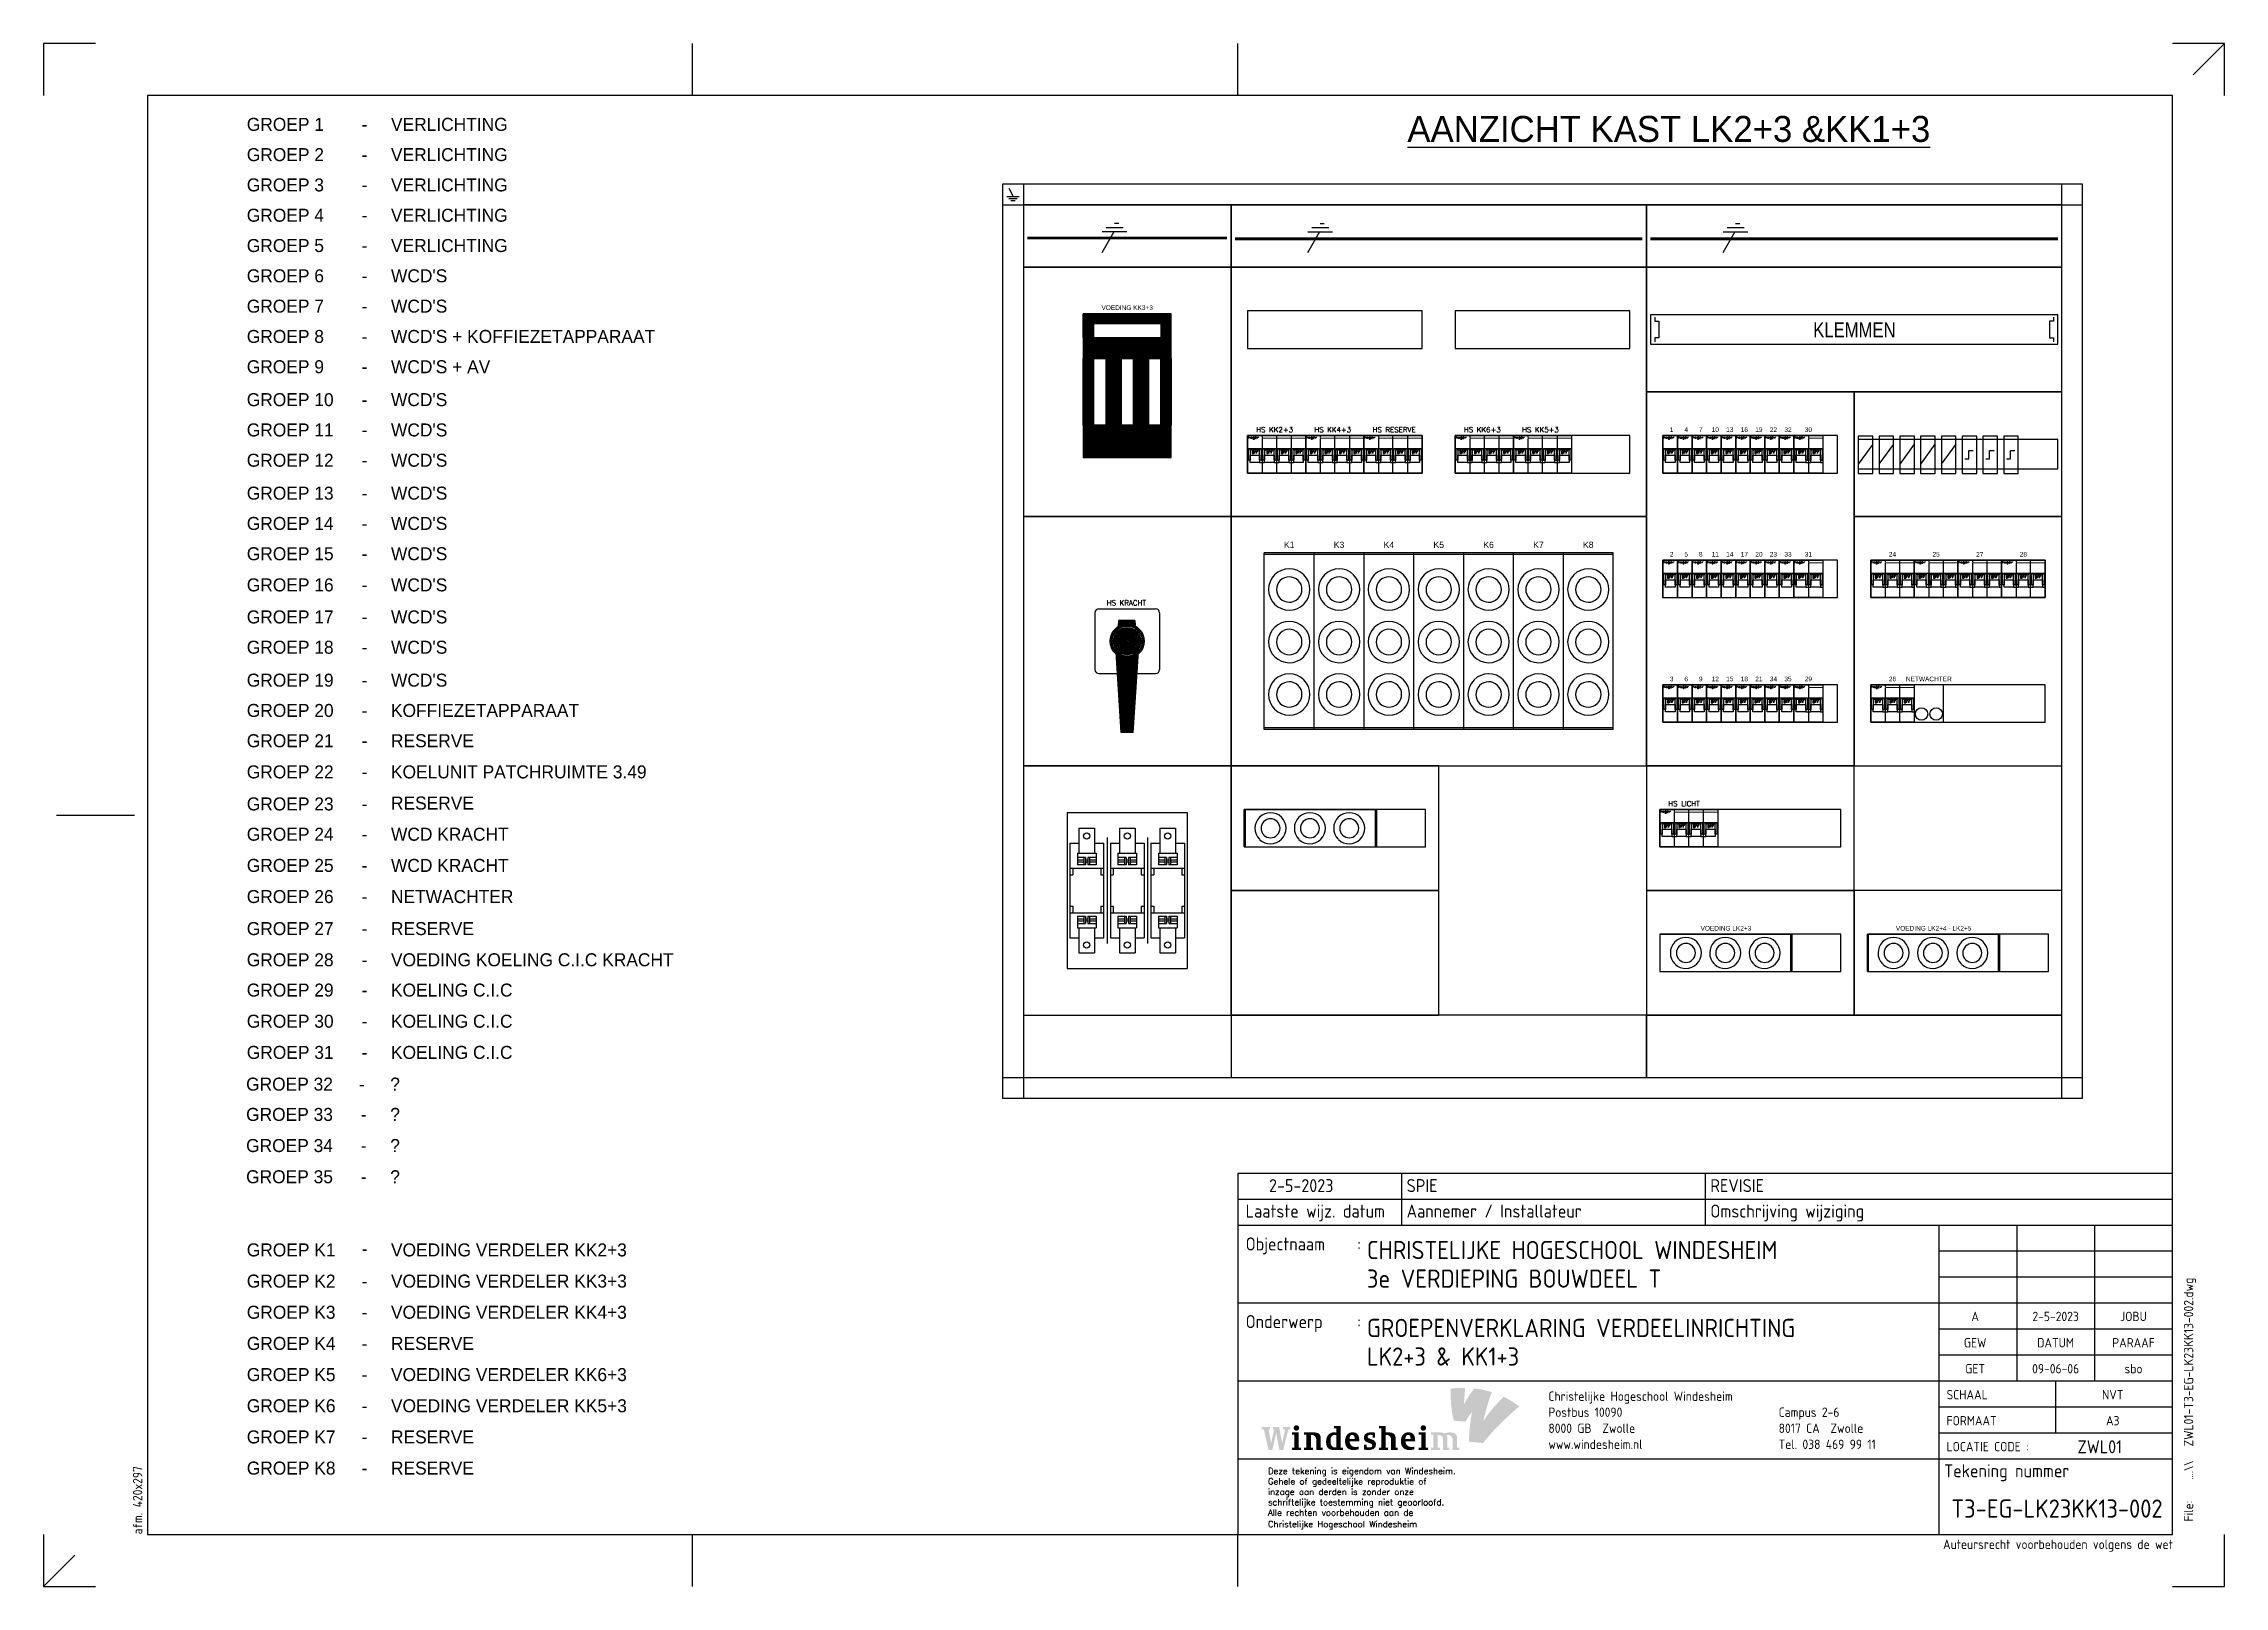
# Model space of a CAD drawing. Header units: millimetres. Extents: x 0 to 420, y 0 to 297.
import ezdxf
from ezdxf.enums import TextEntityAlignment as Align

# ---------------------------------------------------------------- set-up
doc = ezdxf.new("R2010")
doc.units = ezdxf.units.MM
doc.layers.get('0').update_dxf_attribs({"linetype": 'CONTINUOUS'})
for name, color, linetype in [('00att018', 1, 'CONTINUOUS'), ('00att025', 2, 'CONTINUOUS'), ('00att035', 3, 'CONTINUOUS'), ('00att050', 4, 'CONTINUOUS'), ('00kad018', 1, 'CONTINUOUS'), ('00kad025', 2, 'CONTINUOUS'), ('00kad070', 5, 'CONTINUOUS'), ('BL$2----_KADER', 7, 'CONTINUOUS'), ('BL$4----_STEMPEL', 7, 'CONTINUOUS'), ('EL6-----', 7, 'CONTINUOUS'), ('KAST AANZICHT', 1, 'CONTINUOUS'), ('Kast-aanzicht', 1, 'CONTINUOUS'), ('LAAG_1', 160, 'CONTINUOUS')]:
    doc.layers.add(name, color=color, linetype=linetype)
doc.styles.add('BURO-035', font='BUROFONT.shx', dxfattribs={"height": 3.5})
doc.styles.add('BURO-050', font='BUROFONT.shx', dxfattribs={"height": 5})
doc.styles.add('EDU', font='ROMANS.SHX', dxfattribs={"height": 2.5})
doc.styles.add('GREEN', font='txt')
doc.styles.add('ISO', font='isocp.shx')
doc.styles.add('NOOTER', font='arial.ttf')
doc.styles.add('ROMANS', font='romans', dxfattribs={"height": 2})

msp = doc.modelspace()

# ---------------------------------------------------------------- texts
at = {"layer": 'EL6-----', "color": 2, "style": 'BURO-035'}
for s, p in [('GROEP 1', (39.13, 280.21)), ('VERLICHTING', (66.9, 280.21)), ('-', (61.23, 280.21)), ('GROEP 2', (39.13, 274.38)), ('-', (61.23, 274.38)), ('VERLICHTING', (66.9, 274.38)), ('GROEP 3', (39.13, 268.55)), ('-', (61.23, 268.55)), ('VERLICHTING', (66.9, 268.55)), ('GROEP 4', (39.13, 262.71)), ('VERLICHTING', (66.9, 262.71)), ('-', (61.23, 262.71)), ('GROEP 5', (39.13, 256.88)), ('-', (61.23, 256.88)), ('VERLICHTING', (66.9, 256.88)), ('GROEP 6', (39.13, 251.05)), ('-', (61.23, 251.05)), ("WCD'S", (66.9, 251.05)), ('GROEP 7', (39.13, 245.21)), ('-', (61.23, 245.21)), ("WCD'S", (66.9, 245.21)), ('GROEP 8', (39.13, 239.38)), ('-', (61.23, 239.38)), ("WCD'S + KOFFIEZETAPPARAAT", (66.9, 239.38)), ('GROEP 9', (39.13, 233.55)), ("WCD'S + AV ", (66.9, 233.55)), ('-', (61.23, 233.55)), ('GROEP 10', (39.13, 227.21)), ('-', (61.23, 227.21)), ("WCD'S", (66.9, 227.21)), ('GROEP 11', (39.13, 221.38)), ("WCD'S", (66.9, 221.38)), ('-', (61.23, 221.38)), ('GROEP 12', (39.13, 215.55)), ('-', (61.23, 215.55)), ("WCD'S", (66.9, 215.55)), ('GROEP 13', (39.13, 209.21)), ('-', (61.23, 209.21)), ("WCD'S", (66.9, 209.21)), ('GROEP 14', (39.13, 203.38)), ("WCD'S", (66.9, 203.38)), ('-', (61.23, 203.38)), ('GROEP 15', (39.13, 197.55)), ('-', (61.23, 197.55)), ("WCD'S", (66.9, 197.55)), ('GROEP 16', (39.13, 191.55)), ("WCD'S", (66.9, 191.55)), ('-', (61.23, 191.55)), ('GROEP 17', (39.13, 185.38)), ('-', (61.23, 185.38)), ("WCD'S", (66.9, 185.38)), ('GROEP 18', (39.13, 179.55)), ('-', (61.23, 179.55)), ("WCD'S", (66.9, 179.55)), ('GROEP 19', (39.13, 173.21)), ('-', (61.23, 173.21)), ("WCD'S", (66.9, 173.21)), ('GROEP 20', (39.13, 167.38)), ('-', (61.23, 167.38)), ('KOFFIEZETAPPARAAT', (66.9, 167.38)), ('GROEP 21', (39.13, 161.55)), ('RESERVE', (66.9, 161.55)), ('-', (61.23, 161.55)), ('GROEP 22', (39.13, 155.55)), ('-', (61.23, 155.55)), ('KOELUNIT PATCHRUIMTE 3.49', (66.9, 155.55)), ('GROEP 23', (39.13, 149.38)), ('RESERVE', (66.9, 149.55)), ('-', (61.23, 149.38)), ('GROEP 24', (39.13, 143.55)), ('-', (61.23, 143.55)), ('WCD KRACHT', (66.9, 143.55)), ('GROEP 25', (39.13, 137.55)), ('-', (61.23, 137.55)), ('WCD KRACHT', (66.9, 137.55)), ('GROEP 26', (39.13, 131.55)), ('-', (61.23, 131.55)), ('NETWACHTER', (66.9, 131.55)), ('GROEP 27', (39.13, 125.38)), ('-', (61.23, 125.38)), ('RESERVE', (66.9, 125.38)), ('GROEP 28', (39.13, 119.38)), ('VOEDING KOELING C.I.C KRACHT', (66.9, 119.38)), ('-', (61.23, 119.38)), ('GROEP 29', (39.13, 113.55)), ('-', (61.23, 113.55)), ('KOELING C.I.C', (66.9, 113.55)), ('GROEP 30', (39.13, 107.55)), ('KOELING C.I.C', (66.9, 107.55)), ('-', (61.23, 107.55)), ('GROEP 31', (39.13, 101.55)), ('-', (61.23, 101.55)), ('KOELING C.I.C', (66.9, 101.55)), ('GROEP 32', (39, 95.44)), ('?', (66.76, 95.44)), ('-', (60.73, 95.44)), ('GROEP 33', (39, 89.61)), ('-', (61.09, 89.61)), ('?', (66.76, 89.61)), ('GROEP 34', (39, 83.61)), ('-', (61.09, 83.61)), ('?', (66.76, 83.61)), ('GROEP 35', (39, 77.61)), ('?', (66.76, 77.61)), ('-', (61.09, 77.61)), ('GROEP K1', (39.13, 63.52)), ('-', (61.27, 63.75)), ('VOEDING VERDELER KK2+3', (66.9, 63.52)), ('GROEP K2', (39.13, 57.52)), ('VOEDING VERDELER KK3+3', (66.9, 57.52)), ('-', (61.23, 57.52)), ('GROEP K3', (39.13, 51.52)), ('-', (61.23, 51.52)), ('VOEDING VERDELER KK4+3', (66.9, 51.52)), ('GROEP K4', (39.13, 45.52)), ('-', (61.23, 45.52)), ('RESERVE', (66.9, 45.52)), ('GROEP K5', (39.13, 39.52)), ('VOEDING VERDELER KK6+3', (66.9, 39.52)), ('-', (61.23, 39.52)), ('GROEP K6', (39.13, 33.52)), ('-', (61.23, 33.52)), ('VOEDING VERDELER KK5+3', (66.9, 33.52)), ('GROEP K7', (39.13, 27.52)), ('RESERVE', (66.9, 27.52)), ('-', (61.23, 27.52)), ('GROEP K8', (39.13, 21.52)), ('-', (61.23, 21.52)), ('RESERVE', (66.9, 21.52))]:
    msp.add_text(s, height=2.5, dxfattribs=at).set_placement(p)
at = {"layer": 'KAST AANZICHT', "style": 'NOOTER'}
for s, height, p in [('VOEDING KK3+3', 0.8957, (208.69, 246.17)), ('1', 0.896, (313.55, 222.69)), ('4', 0.896, (316.35, 222.69)), ('7', 0.896, (319.15, 222.69)), ('10', 0.896, (321.95, 222.69)), ('13', 0.896, (324.75, 222.69)), ('16', 0.896, (327.55, 222.69)), ('19', 0.896, (330.35, 222.69)), ('22', 0.896, (333.15, 222.69)), ('32', 0.896, (335.95, 222.69)), ('30', 0.896, (339.88, 222.69)), ('K1', 1.194, (239.89, 200.52)), ('K3', 1.194, (249.49, 200.52)), ('K4', 1.194, (259.09, 200.52)), ('K5', 1.194, (268.69, 200.52)), ('K6', 1.194, (278.29, 200.52)), ('K7', 1.194, (287.89, 200.52)), ('K8', 1.194, (297.49, 200.52)), ('2', 0.896, (313.55, 198.69)), ('5', 0.896, (316.35, 198.69)), ('8', 0.896, (319.15, 198.69)), ('11', 0.896, (321.95, 198.69)), ('14', 0.896, (324.75, 198.69)), ('17', 0.896, (327.55, 198.69)), ('20', 0.896, (330.35, 198.69)), ('23', 0.896, (333.15, 198.69)), ('33', 0.896, (335.95, 198.69)), ('31', 0.896, (339.88, 198.69)), ('24', 0.896, (356.08, 198.69)), ('25', 0.896, (364.48, 198.69)), ('27', 0.896, (372.88, 198.69)), ('28', 0.896, (381.28, 198.69)), ('3', 0.896, (313.55, 174.69)), ('6', 0.896, (316.35, 174.69)), ('9', 0.896, (319.15, 174.69)), ('12', 0.896, (321.95, 174.69)), ('15', 0.896, (324.75, 174.69)), ('18', 0.896, (327.55, 174.69)), ('21', 0.896, (330.35, 174.69)), ('34', 0.896, (333.15, 174.69)), ('35', 0.896, (335.95, 174.69)), ('29', 0.896, (339.88, 174.69)), ('26', 0.896, (356.08, 174.69)), ('NETWACHTER', 0.896, (363.08, 174.69)), ('VOEDING LK2+3', 0.8957, (324, 126.69)), ('VOEDING LK2+4 - LK2+5', 0.8957, (364, 126.69))]:
    msp.add_text(s, height=height, dxfattribs=at).set_placement(p, align=Align.MIDDLE)
at = {"layer": 'KAST AANZICHT', "color": 1, "linetype": 'Continuous', "style": 'GREEN', "width": 0.833333}
msp.add_text('KLEMMEN', height=2.88, dxfattribs=at).set_placement((340.81, 240.46))
at = {"layer": 'KAST AANZICHT', "style": 'ROMANS'}
for s, p in [('HS KK2+3', (233.54, 222.18)), ('HS KK4+3', (244.74, 222.18)), ('HS RESERVE', (255.94, 222.18)), ('HS KK6+3', (273.54, 222.18)), ('HS KK5+3', (284.74, 222.18)), ('HS KRACHT', (204.75, 188.85)), ('HS LICHT', (312.9, 150.18))]:
    msp.add_text(s, height=0.996, dxfattribs=at).set_placement(p)
at = {"layer": 'Kast-aanzicht', "color": 4, "style": 'BURO-050'}
msp.add_text('%%UAANZICHT KAST LK2+3 &KK1+3', height=5, dxfattribs=at).set_placement((262.65, 278.08))

# ---------------------------------------------------------------- blocks, each defined once
blk = doc.blocks.new('a3-windesheim-hor')
at = {"layer": '00kad018', "color": 1}
for p, q in [((0, 297), (0, 287)), ((10, 297), (0, 297)), ((125, 287), (125, 297)), ((230, 287), (230, 297)), ((420, 297), (410, 297)), ((420, 297), (414, 291)), ((420, 287), (420, 297)), ((2.5, 148.5), (17.5, 148.5)), ((0, 10), (0, 0)), ((125, 0), (125, 10)), ((230, 0), (230, 10)), ((420, 0), (420, 10)), ((0, 0), (6, 6)), ((0, 0), (10, 0)), ((410, 0), (420, 0))]:
    blk.add_line(p, q, dxfattribs=at)
at = {"layer": '00kad070', "color": 5}
for p, q in [((20, 287), (20, 10)), ((410, 287), (20, 287)), ((410, 10), (410, 287)), ((20, 10), (410, 10))]:
    blk.add_line(p, q, dxfattribs=at)
at = {"layer": '00att018', "color": 1, "style": 'ISO'}
blk.add_text('afm. 420x297', height=1.8, rotation=90, dxfattribs=at).set_placement((19, 10))
blk.add_text('Auteursrecht voorbehouden volgens de wet', height=1.8, dxfattribs=at).set_placement((410.08, 7.2), align=Align.RIGHT)
blk = doc.blocks.new('AI9-BLK4')
at = {"layer": 'LAAG_1'}
h = blk.add_hatch(color=40, dxfattribs=at)
edge = h.paths.add_edge_path()
edge.add_spline(control_points=[(7.13, 7.18), (4.76, 4.71), (2.6, 2.64), (-0.67, -2.09), (0, 0.48), (1.33, 5.88), (2.58, 8.98), (0.66, 9.66), (-2.22, 10.26), (-4.13, 10.42), (-5.47, 8.84), (-7.52, 5.49), (-8.07, 4.43), (-8, 6.89), (-7.74, 9.27), (-7.64, 10.61), (-9.57, 10.7), (-11, 10.61), (-13.21, 10.31), (-13.29, 6), (-13.05, 2.03), (-12.01, -2), (-10.76, -2.09), (-7.6, -2.36), (-7.6, -2.36), (-7.12, -1.66), (-6.13, -0.03), (-4.98, 1.41), (-5.44, -0.9), (-5.87, -4.06), (-6.06, -7.16), (-6.12, -8.14), (-6.15, -9.12), (-6.16, -10.06), (-4.67, -10.18), (-0.96, -10.58), (-0.72, -10.61), (-0.72, -10.61), (-0.71, -10.6), (-0.71, -10.6), (-0.7, -10.59), (-0.7, -10.58), (-0.69, -10.58), (0.69, -8.77), (2.26, -6.96), (3.63, -5.5), (4.7, -4.37), (5.74, -3.33), (6.72, -2.37), (9.27, 0.11), (11.5, 2.08), (13.21, 3.49), (11.03, 5.13), (9.48, 6.13), (7.13, 7.18)], knot_values=[0, 0, 0, 0, 1, 1, 1, 2, 2, 2, 3, 3, 3, 4, 4, 4, 5, 5, 5, 6, 6, 6, 7, 7, 7, 8, 8, 8, 9, 9, 9, 10, 10, 10, 11, 11, 11, 12, 12, 12, 13, 13, 13, 14, 14, 14, 15, 15, 15, 16, 16, 16, 17, 17, 17, 18, 18, 18, 18], degree=3, periodic=0)
h = blk.add_hatch(color=154, dxfattribs=at)
edge = h.paths.add_edge_path()
edge.add_spline(control_points=[(-0.71, -10.6), (-0.71, -10.6), (-0.71, -10.6), (-0.71, -10.6), (-0.74, -10.63), (-0.72, -10.62), (-0.71, -10.6)], knot_values=[0, 0, 0, 0, 1, 1, 1, 2, 2, 2, 2], degree=3, periodic=0)
h = blk.add_hatch(color=154, dxfattribs=at)
edge = h.paths.add_edge_path()
edge.add_spline(control_points=[(-0.71, -10.6), (-0.71, -10.6), (-0.7, -10.6), (-0.7, -10.6), (-0.67, -10.57), (-0.69, -10.59), (-0.71, -10.6)], knot_values=[0, 0, 0, 0, 1, 1, 1, 2, 2, 2, 2], degree=3, periodic=0)
blk = doc.blocks.new('AI9-BLK3')
at = {"layer": 'LAAG_1'}
h = blk.add_hatch(color=154, dxfattribs=at)
edge = h.paths.add_edge_path()
edge.add_spline(control_points=[(-27.78, 3.24), (-27.78, 3.24), (-29.75, -4.72), (-29.75, -4.72), (-29.75, -4.72), (-31.22, -4.72), (-31.22, -4.72), (-31.22, -4.72), (-32.46, 1.79), (-32.46, 1.79), (-32.46, 1.79), (-33.95, -4.72), (-33.95, -4.72), (-33.95, -4.72), (-35.41, -4.72), (-35.41, -4.72), (-35.41, -4.72), (-37.24, 3.24), (-37.24, 3.24), (-37.24, 3.24), (-38.03, 3.24), (-38.03, 3.24), (-38.03, 3.24), (-38.03, 4.16), (-38.03, 4.16), (-38.03, 4.16), (-34.81, 4.16), (-34.81, 4.16), (-34.81, 4.16), (-34.81, 3.24), (-34.81, 3.24), (-34.81, 3.24), (-35.38, 3.24), (-35.38, 3.24), (-35.38, 3.24), (-34.43, -2.11), (-34.43, -2.11), (-34.43, -2.11), (-33.18, 3.26), (-33.18, 3.26), (-33.18, 3.26), (-33.73, 3.26), (-33.73, 3.26), (-33.73, 3.26), (-33.73, 4.16), (-33.73, 4.16), (-33.73, 4.16), (-31.32, 4.16), (-31.32, 4.16), (-31.32, 4.16), (-30.15, -2.11), (-30.15, -2.11), (-30.15, -2.11), (-29.03, 3.24), (-29.03, 3.24), (-29.03, 3.24), (-29.84, 3.24), (-29.84, 3.24), (-29.84, 3.24), (-29.84, 4.16), (-29.84, 4.16), (-29.84, 4.16), (-27.18, 4.16), (-27.18, 4.16), (-27.18, 4.16), (-27.18, 3.24), (-27.18, 3.24), (-27.18, 3.24), (-27.78, 3.24), (-27.78, 3.24)], knot_values=[0, 0, 0, 0, 1, 1, 1, 2, 2, 2, 3, 3, 3, 4, 4, 4, 5, 5, 5, 6, 6, 6, 7, 7, 7, 8, 8, 8, 9, 9, 9, 10, 10, 10, 11, 11, 11, 12, 12, 12, 13, 13, 13, 14, 14, 14, 15, 15, 15, 16, 16, 16, 17, 17, 17, 18, 18, 18, 19, 19, 19, 20, 20, 20, 21, 21, 21, 22, 22, 22, 23, 23, 23, 23], degree=3, periodic=0)
h = blk.add_hatch(color=154, dxfattribs=at)
edge = h.paths.add_edge_path()
edge.add_spline(control_points=[(-26.42, -4.7), (-26.42, -4.7), (-26.42, -3.87), (-26.42, -3.87), (-26.42, -3.87), (-25.47, -3.87), (-25.47, -3.87), (-25.47, -3.87), (-25.47, 1.17), (-25.47, 1.17), (-25.47, 1.17), (-26.42, 1.17), (-26.42, 1.17), (-26.42, 1.17), (-26.42, 1.99), (-26.42, 1.99), (-26.42, 1.99), (-23.75, 1.99), (-23.75, 1.99), (-23.75, 1.99), (-23.75, -3.87), (-23.75, -3.87), (-23.75, -3.87), (-22.88, -3.87), (-22.88, -3.87), (-22.88, -3.87), (-22.88, -4.7), (-22.88, -4.7), (-22.88, -4.7), (-26.42, -4.7), (-26.42, -4.7)], knot_values=[0, 0, 0, 0, 1, 1, 1, 2, 2, 2, 3, 3, 3, 4, 4, 4, 5, 5, 5, 6, 6, 6, 7, 7, 7, 8, 8, 8, 9, 9, 9, 10, 10, 10, 10], degree=3, periodic=0)
edge = h.paths.add_edge_path()
edge.add_spline(control_points=[(-24.66, 2.67), (-25.25, 2.67), (-25.71, 3.15), (-25.71, 3.74), (-25.71, 4.33), (-25.25, 4.79), (-24.66, 4.79), (-24.07, 4.79), (-23.58, 4.33), (-23.58, 3.74), (-23.58, 3.15), (-24.07, 2.67), (-24.66, 2.67)], knot_values=[0, 0, 0, 0, 1, 1, 1, 2, 2, 2, 3, 3, 3, 4, 4, 4, 4], degree=3, periodic=0)
h = blk.add_hatch(color=154, dxfattribs=at)
edge = h.paths.add_edge_path()
edge.add_spline(control_points=[(-17.02, -4.7), (-17.02, -4.7), (-17.02, -0.94), (-17.02, -0.94), (-17.02, -0.3), (-17.19, 0.21), (-17.5, 0.52), (-17.87, 0.9), (-18.34, 1.07), (-18.89, 1.07), (-18.95, 1.07), (-19.03, 1.07), (-19.09, 1.06), (-19.09, 1.06), (-19.09, -3.87), (-19.09, -3.87), (-19.09, -3.87), (-18.24, -3.87), (-18.24, -3.87), (-18.24, -3.87), (-18.24, -4.7), (-18.24, -4.7), (-18.24, -4.7), (-21.72, -4.7), (-21.72, -4.7), (-21.72, -4.7), (-21.72, -3.87), (-21.72, -3.87), (-21.72, -3.87), (-20.8, -3.87), (-20.8, -3.87), (-20.8, -3.87), (-20.8, 1.17), (-20.8, 1.17), (-20.8, 1.17), (-21.72, 1.17), (-21.72, 1.17), (-21.72, 1.17), (-21.72, 1.99), (-21.72, 1.99), (-21.72, 1.99), (-19.44, 1.99), (-19.44, 1.99), (-19.15, 1.99), (-18.89, 2.03), (-18.56, 2.03), (-16.96, 2.03), (-16.32, 1.86), (-15.88, 1.41), (-15.46, 1), (-15.3, 0.57), (-15.3, -0.15), (-15.3, -0.15), (-15.3, -3.87), (-15.3, -3.87), (-15.3, -3.87), (-14.5, -3.87), (-14.5, -3.87), (-14.5, -3.87), (-14.5, -4.7), (-14.5, -4.7), (-14.5, -4.7), (-17.02, -4.7), (-17.02, -4.7)], knot_values=[0, 0, 0, 0, 1, 1, 1, 2, 2, 2, 3, 3, 3, 4, 4, 4, 5, 5, 5, 6, 6, 6, 7, 7, 7, 8, 8, 8, 9, 9, 9, 10, 10, 10, 11, 11, 11, 12, 12, 12, 13, 13, 13, 14, 14, 14, 15, 15, 15, 16, 16, 16, 17, 17, 17, 18, 18, 18, 19, 19, 19, 20, 20, 20, 21, 21, 21, 21], degree=3, periodic=0)
h = blk.add_hatch(color=154, dxfattribs=at)
edge = h.paths.add_edge_path(flags=16)
edge.add_spline(control_points=[(-6.76, -4.7), (-6.76, -4.7), (-6.76, -3.87), (-6.76, -3.87), (-6.76, -3.87), (-7.62, -3.87), (-7.62, -3.87), (-7.62, -3.87), (-7.62, 4.46), (-7.62, 4.46), (-7.62, 4.46), (-10.2, 4.46), (-10.2, 4.46), (-10.2, 4.46), (-10.2, 3.64), (-10.2, 3.64), (-10.2, 3.64), (-9.32, 3.64), (-9.32, 3.64), (-9.32, 3.64), (-9.32, 1.95), (-9.32, 1.95), (-9.59, 2), (-9.79, 2.04), (-10.19, 2.04), (-11.95, 2.04), (-13.23, 0.68), (-13.23, -1.45), (-13.23, -3.83), (-12.29, -4.77), (-10.28, -4.77), (-9.86, -4.77), (-9.32, -4.7), (-9.12, -4.7), (-9.12, -4.7), (-6.76, -4.7), (-6.76, -4.7)], knot_values=[0, 0, 0, 0, 1, 1, 1, 2, 2, 2, 3, 3, 3, 4, 4, 4, 5, 5, 5, 6, 6, 6, 7, 7, 7, 8, 8, 8, 9, 9, 9, 10, 10, 10, 11, 11, 11, 12, 12, 12, 12], degree=3, periodic=0)
edge = h.paths.add_edge_path()
edge.add_spline(control_points=[(-9.28, -3.73), (-9.49, -3.76), (-9.62, -3.78), (-9.79, -3.78), (-10.77, -3.78), (-11.52, -3.12), (-11.52, -1.21), (-11.52, 0.4), (-10.88, 1.06), (-10, 1.06), (-9.71, 1.06), (-9.48, 1.02), (-9.28, 0.97), (-9.28, 0.97), (-9.28, -3.73), (-9.28, -3.73)], knot_values=[0, 0, 0, 0, 1, 1, 1, 2, 2, 2, 3, 3, 3, 4, 4, 4, 5, 5, 5, 5], degree=3, periodic=0)
h = blk.add_hatch(color=154, dxfattribs=at)
edge = h.paths.add_edge_path(flags=16)
edge.add_spline(control_points=[(-0.43, -1.4), (-0.43, 1.03), (-1.16, 2.05), (-3.05, 2.05), (-4.8, 2.05), (-5.93, 0.7), (-5.93, -1.35), (-5.93, -3.59), (-4.75, -4.76), (-2.66, -4.76), (-1.92, -4.76), (-1.25, -4.65), (-0.71, -4.43), (-0.71, -4.43), (-0.71, -3.47), (-0.71, -3.47), (-1.15, -3.57), (-1.59, -3.59), (-2.01, -3.59), (-3.43, -3.59), (-4.18, -2.54), (-4.18, -1.4), (-4.18, -1.4), (-0.43, -1.4), (-0.43, -1.4)], knot_values=[0, 0, 0, 0, 1, 1, 1, 2, 2, 2, 3, 3, 3, 4, 4, 4, 5, 5, 5, 6, 6, 6, 7, 7, 7, 8, 8, 8, 8], degree=3, periodic=0)
edge = h.paths.add_edge_path()
edge.add_spline(control_points=[(-2.19, -0.48), (-2.19, -0.48), (-4.21, -0.48), (-4.21, -0.48), (-4.21, 0.48), (-3.76, 1.08), (-3.17, 1.08), (-2.58, 1.08), (-2.19, 0.63), (-2.19, -0.48)], knot_values=[0, 0, 0, 0, 1, 1, 1, 2, 2, 2, 3, 3, 3, 3], degree=3, periodic=0)
h = blk.add_hatch(color=154, dxfattribs=at)
edge = h.paths.add_edge_path()
edge.add_spline(control_points=[(3.18, -4.79), (2.42, -4.79), (1.53, -4.63), (1.31, -4.55), (1.31, -4.55), (1.31, -2.67), (1.31, -2.67), (1.31, -2.67), (2.34, -2.67), (2.34, -2.67), (2.34, -2.67), (2.34, -3.62), (2.34, -3.62), (2.58, -3.7), (2.94, -3.79), (3.32, -3.79), (4.14, -3.79), (4.53, -3.52), (4.53, -3.03), (4.53, -2.53), (4.09, -2.3), (3.53, -2.1), (3.53, -2.1), (2.71, -1.81), (2.71, -1.81), (1.84, -1.5), (1.32, -0.99), (1.32, 0.08), (1.32, 1.19), (2.31, 2.08), (3.93, 2.08), (4.57, 2.08), (5.29, 2), (5.66, 1.88), (5.66, 1.88), (5.66, 0.04), (5.66, 0.04), (5.66, 0.04), (4.69, 0.04), (4.69, 0.04), (4.69, 0.04), (4.69, 1), (4.69, 1), (4.43, 1.07), (4.17, 1.11), (3.89, 1.11), (3.16, 1.11), (2.8, 0.83), (2.8, 0.37), (2.8, -0.04), (3.05, -0.24), (3.64, -0.43), (3.64, -0.43), (4.44, -0.7), (4.44, -0.7), (5.37, -1.01), (6, -1.57), (6, -2.6), (6, -4), (4.84, -4.79), (3.18, -4.79)], knot_values=[0, 0, 0, 0, 1, 1, 1, 2, 2, 2, 3, 3, 3, 4, 4, 4, 5, 5, 5, 6, 6, 6, 7, 7, 7, 8, 8, 8, 9, 9, 9, 10, 10, 10, 11, 11, 11, 12, 12, 12, 13, 13, 13, 14, 14, 14, 15, 15, 15, 16, 16, 16, 17, 17, 17, 18, 18, 18, 19, 19, 19, 20, 20, 20, 20], degree=3, periodic=0)
h = blk.add_hatch(color=154, dxfattribs=at)
edge = h.paths.add_edge_path()
edge.add_spline(control_points=[(11.81, -4.7), (11.81, -4.7), (11.81, -1.02), (11.81, -1.02), (11.81, -0.32), (11.67, 0.19), (11.34, 0.52), (10.95, 0.91), (10.48, 1.07), (9.97, 1.07), (9.88, 1.07), (9.79, 1.06), (9.75, 1.06), (9.75, 1.06), (9.75, -3.87), (9.75, -3.87), (9.75, -3.87), (10.59, -3.87), (10.59, -3.87), (10.59, -3.87), (10.59, -4.7), (10.59, -4.7), (10.59, -4.7), (7.11, -4.7), (7.11, -4.7), (7.11, -4.7), (7.11, -3.87), (7.11, -3.87), (7.11, -3.87), (8.03, -3.87), (8.03, -3.87), (8.03, -3.87), (8.03, 3.64), (8.03, 3.64), (8.03, 3.64), (7.16, 3.64), (7.16, 3.64), (7.16, 3.64), (7.16, 4.46), (7.16, 4.46), (7.16, 4.46), (9.75, 4.46), (9.75, 4.46), (9.75, 4.46), (9.75, 1.99), (9.75, 1.99), (9.93, 2), (10.23, 2.03), (10.54, 2.03), (11.88, 2.03), (12.52, 1.84), (12.96, 1.4), (13.39, 0.97), (13.53, 0.51), (13.53, -0.15), (13.53, -0.15), (13.53, -3.87), (13.53, -3.87), (13.53, -3.87), (14.34, -3.87), (14.34, -3.87), (14.34, -3.87), (14.34, -4.7), (14.34, -4.7), (14.34, -4.7), (11.81, -4.7), (11.81, -4.7)], knot_values=[0, 0, 0, 0, 1, 1, 1, 2, 2, 2, 3, 3, 3, 4, 4, 4, 5, 5, 5, 6, 6, 6, 7, 7, 7, 8, 8, 8, 9, 9, 9, 10, 10, 10, 11, 11, 11, 12, 12, 12, 13, 13, 13, 14, 14, 14, 15, 15, 15, 16, 16, 16, 17, 17, 17, 18, 18, 18, 19, 19, 19, 20, 20, 20, 21, 21, 21, 22, 22, 22, 22], degree=3, periodic=0)
h = blk.add_hatch(color=154, dxfattribs=at)
edge = h.paths.add_edge_path(flags=16)
edge.add_spline(control_points=[(21.09, -1.4), (21.09, 1.03), (20.36, 2.05), (18.47, 2.05), (16.72, 2.05), (15.6, 0.7), (15.6, -1.35), (15.6, -3.59), (16.77, -4.76), (18.87, -4.76), (19.6, -4.76), (20.27, -4.65), (20.81, -4.43), (20.81, -4.43), (20.81, -3.47), (20.81, -3.47), (20.37, -3.57), (19.93, -3.59), (19.52, -3.59), (18.09, -3.59), (17.35, -2.54), (17.35, -1.4), (17.35, -1.4), (21.09, -1.4), (21.09, -1.4)], knot_values=[0, 0, 0, 0, 1, 1, 1, 2, 2, 2, 3, 3, 3, 4, 4, 4, 5, 5, 5, 6, 6, 6, 7, 7, 7, 8, 8, 8, 8], degree=3, periodic=0)
edge = h.paths.add_edge_path()
edge.add_spline(control_points=[(19.33, -0.48), (19.33, -0.48), (17.31, -0.48), (17.31, -0.48), (17.31, 0.48), (17.76, 1.08), (18.35, 1.08), (18.94, 1.08), (19.33, 0.63), (19.33, -0.48)], knot_values=[0, 0, 0, 0, 1, 1, 1, 2, 2, 2, 3, 3, 3, 3], degree=3, periodic=0)
h = blk.add_hatch(color=154, dxfattribs=at)
edge = h.paths.add_edge_path()
edge.add_spline(control_points=[(22.47, -4.7), (22.47, -4.7), (22.47, -3.87), (22.47, -3.87), (22.47, -3.87), (23.42, -3.87), (23.42, -3.87), (23.42, -3.87), (23.42, 1.17), (23.42, 1.17), (23.42, 1.17), (22.47, 1.17), (22.47, 1.17), (22.47, 1.17), (22.47, 1.99), (22.47, 1.99), (22.47, 1.99), (25.13, 1.99), (25.13, 1.99), (25.13, 1.99), (25.13, -3.87), (25.13, -3.87), (25.13, -3.87), (26, -3.87), (26, -3.87), (26, -3.87), (26, -4.7), (26, -4.7), (26, -4.7), (22.47, -4.7), (22.47, -4.7)], knot_values=[0, 0, 0, 0, 1, 1, 1, 2, 2, 2, 3, 3, 3, 4, 4, 4, 5, 5, 5, 6, 6, 6, 7, 7, 7, 8, 8, 8, 9, 9, 9, 10, 10, 10, 10], degree=3, periodic=0)
edge = h.paths.add_edge_path()
edge.add_spline(control_points=[(24.23, 2.67), (23.64, 2.67), (23.18, 3.15), (23.18, 3.74), (23.18, 4.33), (23.64, 4.79), (24.23, 4.79), (24.82, 4.79), (25.31, 4.33), (25.31, 3.74), (25.31, 3.15), (24.82, 2.67), (24.23, 2.67)], knot_values=[0, 0, 0, 0, 1, 1, 1, 2, 2, 2, 3, 3, 3, 4, 4, 4, 4], degree=3, periodic=0)
h = blk.add_hatch(color=154, dxfattribs=at)
edge = h.paths.add_edge_path()
edge.add_spline(control_points=[(35.52, -4.7), (35.52, -4.7), (35.52, -0.89), (35.52, -0.89), (35.52, -0.3), (35.34, 0.21), (35.04, 0.52), (34.66, 0.9), (34.24, 1.07), (33.55, 1.07), (33.41, 1.07), (33.28, 1.05), (33.17, 1.03), (33.4, 0.83), (33.52, 0.35), (33.52, -0.07), (33.52, -0.07), (33.52, -3.87), (33.52, -3.87), (33.52, -3.87), (34.3, -3.87), (34.3, -3.87), (34.3, -3.87), (34.3, -4.7), (34.3, -4.7), (34.3, -4.7), (31.82, -4.7), (31.82, -4.7), (31.82, -4.7), (31.82, -0.89), (31.82, -0.89), (31.82, -0.18), (31.64, 0.24), (31.34, 0.53), (30.95, 0.92), (30.5, 1.07), (30.01, 1.07), (29.96, 1.07), (29.9, 1.06), (29.8, 1.06), (29.8, 1.06), (29.8, -3.87), (29.8, -3.87), (29.8, -3.87), (30.64, -3.87), (30.64, -3.87), (30.64, -3.87), (30.64, -4.7), (30.64, -4.7), (30.64, -4.7), (27.17, -4.7), (27.17, -4.7), (27.17, -4.7), (27.17, -3.87), (27.17, -3.87), (27.17, -3.87), (28.09, -3.87), (28.09, -3.87), (28.09, -3.87), (28.09, 1.17), (28.09, 1.17), (28.09, 1.17), (27.17, 1.17), (27.17, 1.17), (27.17, 1.17), (27.17, 1.99), (27.17, 1.99), (27.17, 1.99), (29.58, 1.99), (29.58, 1.99), (29.86, 1.99), (30.2, 2.03), (30.42, 2.03), (31.35, 2.03), (31.94, 1.93), (32.49, 1.67), (32.96, 1.86), (33.67, 2.01), (34.45, 2.01), (35.63, 2.01), (36.25, 1.82), (36.67, 1.4), (37.08, 0.99), (37.23, 0.53), (37.23, -0.08), (37.23, -0.08), (37.23, -3.87), (37.23, -3.87), (37.23, -3.87), (38.03, -3.87), (38.03, -3.87), (38.03, -3.87), (38.03, -4.7), (38.03, -4.7), (38.03, -4.7), (35.52, -4.7), (35.52, -4.7)], knot_values=[0, 0, 0, 0, 1, 1, 1, 2, 2, 2, 3, 3, 3, 4, 4, 4, 5, 5, 5, 6, 6, 6, 7, 7, 7, 8, 8, 8, 9, 9, 9, 10, 10, 10, 11, 11, 11, 12, 12, 12, 13, 13, 13, 14, 14, 14, 15, 15, 15, 16, 16, 16, 17, 17, 17, 18, 18, 18, 19, 19, 19, 20, 20, 20, 21, 21, 21, 22, 22, 22, 23, 23, 23, 24, 24, 24, 25, 25, 25, 26, 26, 26, 27, 27, 27, 28, 28, 28, 29, 29, 29, 30, 30, 30, 31, 31, 31, 32, 32, 32, 32], degree=3, periodic=0)
blk = doc.blocks.new('CHW_ONDERHOEK')
at = {"layer": '00kad025', "color": 2}
for p, q in [((-190, 79.5), (-190, 69.5)), ((-10, 79.5), (-190, 79.5)), ((-158.5, 79.5), (-158.5, 69.5)), ((-100, 79.5), (-100, 69.5)), ((-10, 74.5), (-190, 74.5)), ((-40, 69.5), (-40, 39.5)), ((-25, 69.5), (-25, 39.5)), ((-10, 64.5), (-55, 64.5)), ((-10, 59.5), (-55, 59.5)), ((-10, 54.5), (-55, 54.5)), ((-10, 49.5), (-55, 49.5)), ((-32.5, 39.5), (-32.5, 34.5)), ((-32.5, 34.5), (-32.5, 29.5))]:
    blk.add_line(p, q, dxfattribs=at)
at = {"layer": '00kad070', "color": 5}
for p, q in [((-10, 69.5), (-190, 69.5)), ((-190, 69.5), (-190, 10)), ((-55, 69.5), (-55, 10)), ((-55, 54.5), (-190, 54.5)), ((-10, 44.5), (-55, 44.5)), ((-10, 39.5), (-190, 39.5)), ((-10, 34.5), (-55, 34.5)), ((-10, 29.5), (-55, 29.5)), ((-55, 24.5), (-190, 24.5)), ((-10, 24.5), (-55, 24.5))]:
    blk.add_line(p, q, dxfattribs=at)
at = {"color": 7, "xscale": 0.5, "yscale": 0.5, "zscale": 0.5}
for name, p in [('AI9-BLK4', (-142.4, 32.89)), ('AI9-BLK3', (-166.39, 28.63))]:
    blk.add_blockref(name, p, dxfattribs=at)
at = {"color": 1, "style": 'ISO'}
for s, p in [('Christelijke Hogeschool Windesheim', (-130.19, 35.71)), ('Postbus 10090', (-130.19, 32.63)), ('Campus 2-6', (-85.85, 32.63)), ('8000 GB  Zwolle', (-130.19, 29.54)), ('8017 CA  Zwolle', (-85.85, 29.54)), ('www.windesheim.nl', (-130.19, 26.45)), ('Tel. 038 469 99 11', (-85.85, 26.45))]:
    blk.add_text(s, height=1.8, dxfattribs=at).set_placement(p)
at = {"layer": '00att018', "color": 1, "style": 'ISO'}
for s, p in [('GEW', (-48, 46)), ('DATUM', (-32.5, 46)), ('PARAAF', (-17.5, 46)), ('GET', (-48, 41))]:
    blk.add_text(s, height=1.8, dxfattribs=at).set_placement(p, align=Align.CENTER)
for s, p in [('SCHAAL', (-53.5, 36)), ('FORMAAT', (-53.5, 31))]:
    blk.add_text(s, height=1.8, dxfattribs=at).set_placement(p)
at = {"layer": '00att018', "color": 1, "linetype": 'Continuous', "style": 'EDU'}
for s, p in [('Deze tekening is eigendom van Windesheim.', (-184.2, 21.6)), ('Gehele of gedeeltelijke reproduktie of', (-184.2, 19.6)), ('inzage aan derden is zonder onze', (-184.2, 17.6)), ('schriftelijke toestemming niet geoorloofd.', (-184.2, 15.6)), ('Alle rechten voorbehouden aan de', (-184.2, 13.6)), ('Christelijke Hogeschool Windesheim', (-184.2, 11.38))]:
    blk.add_text(s, height=1.2, dxfattribs=at).set_placement(p)
at = {"layer": '00att018', "color": 1, "style": 'ISO', "width": 0.9}
blk.add_text('....\\\\', height=1.8, rotation=90, dxfattribs=at).set_placement((-6, 20.5))
at = {"layer": '00att018', "color": 1, "style": 'ISO'}
blk.add_text('File:', height=1.8, rotation=90, dxfattribs=at).set_placement((-6, 12.5))
for tag, p in [('WZ_CODED', (-48, 66.07)), ('WZ_DATUMD', (-32.5, 66.07)), ('WZ_WZGOEDD', (-17.5, 66.07)), ('WZ_CODEC', (-48, 61.07)), ('WZ_DATUMC', (-32.5, 61.07)), ('WZ_WZGOEDC', (-17.5, 61.07)), ('WZ_CODEB', (-48, 56.07)), ('WZ_DATUMB', (-32.5, 56.07)), ('WZ_WZGOEDB', (-17.5, 56.07)), ('WZ_CODEA', (-48, 51.07)), ('WZ_DATUMA', (-32.5, 51.07)), ('WZ_WZGOEDA', (-17.5, 51.07)), ('TKDATCREAT', (-32.5, 41)), ('TKINIT', (-17.5, 41)), ('TKSCHAAL', (-21.5, 36)), ('TKFORMAAT', (-21.5, 31))]:
    blk.add_attdef(tag, text='', height=1.8, dxfattribs=at).set_placement(p, align=Align.CENTER)
blk.add_attdef('DWGNAME', (-6, 26.93), '', height=1.8, rotation=90, dxfattribs=at)
at = {"layer": '00att025', "color": 2, "style": 'ISO'}
for s, p in [('Objectnaam', (-188.5, 64.67)), ('Onderwerp', (-188.5, 49.72)), ('Tekening nummer', (-54, 21))]:
    blk.add_text(s, height=2.5, dxfattribs=at).set_placement(p)
at = {"layer": '00att025', "style": 'ISO'}
for p in [(-167.02, 64.67), (-167.02, 49.78)]:
    blk.add_text(':', height=2.5, dxfattribs=at).set_placement(p)
at = {"layer": '00att025', "color": 1, "style": 'ISO'}
blk.add_text('LOCATIE CODE :', height=1.8, dxfattribs=at).set_placement((-53.5, 26))
at = {"layer": '00att025', "color": 2, "style": 'ISO'}
for tag, p in [('WZ_DATUM', (-184, 75.9)), ('WZ_AANNEMER_INSTALATEUR', (-157.5, 75.9)), ('WZ_OMSCHR', (-99, 75.9))]:
    blk.add_attdef(tag, p, '', height=2.5, dxfattribs=at)
at = {"layer": '00att025', "color": 3, "style": 'ISO'}
blk.add_attdef('TKVRIJ2', text='', height=2.5, dxfattribs=at).set_placement((-24, 25.62), align=Align.CENTER)
at = {"layer": '00att035', "color": 3, "style": 'ISO'}
for s, p in [('Laatste wijz. datum', (-188.5, 71)), ('Aannemer / Installateur', (-157.5, 71)), ('Omschrijving wijziging', (-99, 71))]:
    blk.add_text(s, height=2.5, dxfattribs=at).set_placement(p)
for tag, p in [('PROMSCHR', (-165.14, 63)), ('TK1OMSCHR', (-165.14, 57.5)), ('TK2OMSCHR', (-165.14, 48)), ('TKVRIJ1', (-165.14, 42.5))]:
    blk.add_attdef(tag, p, '', height=3.5, dxfattribs=at)
at = {"layer": '00att050', "color": 4, "style": 'ISO'}
blk.add_attdef('TKFASE', text='', height=5, dxfattribs=at).set_placement((-14.5, 82), align=Align.RIGHT)
blk.add_attdef('TKTEKNR', text='', height=5, dxfattribs=at).set_placement((-32.25, 13.23), align=Align.CENTER)
blk = doc.blocks.new('HAG08')
at = {"color": 0}
for p, q in [((-16.5, -3.5), (-16.5, -0.8)), ((-16.5, -0.8), (-16.5, -0.8)), ((-16.5, -2.6), (-15.6, -1.7)), ((-15.6, -1.7), (-15.2, -1.7)), ((-15.2, -1.7), (-14.7, -2.2)), ((-14.7, -2.2), (-14.7, -3.5)), ((-14.7, -3.5), (-14.7, -3.5)), ((-13.8, -2.2), (-13.4, -1.7)), ((-13.8, -3.1), (-13.8, -2.2)), ((-13.4, -3.5), (-13.8, -3.1)), ((-13.4, -1.7), (-13, -1.7)), ((-13, -3.5), (-13.4, -3.5)), ((-13, -1.7), (-12.5, -2.2)), ((-12.5, -3.1), (-13, -3.5)), ((-12.5, -2.2), (-12.5, -3.1)), ((-12.5, -3.1), (-12.1, -3.5)), ((-12.1, -3.5), (-12.1, -3.5)), ((-10.2, -18.8), (-12, -18.8)), ((-12, -18.8), (-12, -21.5)), ((-12, -21.5), (-10.2, -21.5)), ((-12, -21.5), (-12, -21.5)), ((-10.7, -1.7), (-11.2, -2.2)), ((-11.2, -2.2), (-11.2, -3.1)), ((-11.2, -3.1), (-10.7, -3.5)), ((-11.2, -3.9), (-10.7, -4.4)), ((-9.9, -1.7), (-10.7, -1.7)), ((-10.7, -3.5), (-9.4, -3.5)), ((-10.7, -4.4), (-9.9, -4.4)), ((-10.2, -21.5), (-10.2, -18.8)), ((-9.4, -2.2), (-9.9, -1.7)), ((-9.9, -4.4), (-9.4, -3.9)), ((-9.4, -3.9), (-9.4, -2.2)), ((-9.4, -3.5), (-9.4, -3.5)), ((-9.3, -21.5), (-9.3, -18.8)), ((-9.3, -18.8), (-7.6, -18.8)), ((-9.3, -20.2), (-8.5, -20.2)), ((-8.1, -1.7), (-8.5, -2.2)), ((-8.5, -2.2), (-8.5, -3.1)), ((-8.5, -2.6), (-7.2, -2.6)), ((-8.5, -3.1), (-8.1, -3.5)), ((-8.5, -20.2), (-8.5, -20.2)), ((-7.2, -1.7), (-8.1, -1.7)), ((-8.1, -3.5), (-7.2, -3.5)), ((-7.6, -18.8), (-7.6, -18.8)), ((-6.8, -2.2), (-7.2, -1.7)), ((-7.2, -2.6), (-6.8, -2.2)), ((-7.2, -3.5), (-7.2, -3.5)), ((-6.7, -21.5), (-6.7, -18.8)), ((-6.7, -18.8), (-4.9, -18.8)), ((-6.7, -20.2), (-5.8, -20.2)), ((-5.9, -1.7), (-5.9, -3.5)), ((-5.9, -2.6), (-5, -1.7)), ((-5.9, -3.5), (-5.9, -3.5)), ((-5.8, -20.2), (-5.8, -20.2)), ((-5, -1.7), (-4.6, -1.7)), ((-4.9, -18.8), (-4.9, -18.8)), ((-4.6, -1.7), (-4.1, -2.2)), ((-4.1, -2.2), (-4.1, -2.2))]:
    blk.add_line(p, q, dxfattribs=at)
for points in [[(-17.5, -45), (-17.5, 0), (0, 0), (0, -45)], [(-16.5, -29.5), (-16.5, -15.5), (-14.5, -15.5), (-14.5, -29.5)], [(-14.5, -17.5), (-14.5, -15.5), (-3, -15.5), (-3, -17.5)], [(-14.5, -32.5), (-14.5, -23.5), (-3, -23.5), (-3, -32.5)], [(-3, -29.5), (-3, -15.5), (-1, -15.5), (-1, -29.5)]]:
    blk.add_lwpolyline(points, close=True, dxfattribs=at)
blk = doc.blocks.new('HAG09')
at = {"color": 0}
for p, q in [((-52.5, 0), (-52.5, -2.4)), ((-35, -2.4), (-35, 0)), ((-17.5, 0), (-17.5, -2.4)), ((-69, -3.5), (-69, -0.8)), ((-69, -0.8), (-69, -0.8)), ((-69, -2.6), (-68.1, -1.7)), ((-68.1, -1.7), (-67.6, -1.7)), ((-67.6, -1.7), (-67.2, -2.2)), ((-67.2, -2.2), (-67.2, -3.5)), ((-67.2, -3.5), (-67.2, -3.5)), ((-66.3, -2.2), (-65.9, -1.7)), ((-66.3, -3.1), (-66.3, -2.2)), ((-65.9, -3.5), (-66.3, -3.1)), ((-65.9, -1.7), (-65.4, -1.7)), ((-65.4, -3.5), (-65.9, -3.5)), ((-65.4, -1.7), (-65, -2.2)), ((-65, -3.1), (-65.4, -3.5)), ((-65, -2.2), (-65, -3.1)), ((-65, -3.1), (-64.6, -3.5)), ((-64.6, -3.5), (-64.6, -3.5)), ((-62.7, -18.8), (-64.5, -18.8)), ((-64.5, -18.8), (-64.5, -21.5)), ((-64.5, -21.5), (-62.7, -21.5)), ((-64.5, -21.5), (-64.5, -21.5)), ((-63.2, -1.7), (-63.7, -2.2)), ((-63.7, -2.2), (-63.7, -3.1)), ((-63.7, -3.1), (-63.2, -3.5)), ((-63.7, -3.9), (-63.2, -4.4)), ((-62.3, -1.7), (-63.2, -1.7)), ((-63.2, -3.5), (-61.9, -3.5)), ((-63.2, -4.4), (-62.3, -4.4)), ((-62.7, -21.5), (-62.7, -18.8)), ((-61.9, -2.2), (-62.3, -1.7)), ((-62.3, -4.4), (-61.9, -3.9)), ((-61.9, -3.9), (-61.9, -2.2)), ((-61.9, -3.5), (-61.9, -3.5)), ((-61.8, -21.5), (-61.8, -18.8)), ((-61.8, -18.8), (-60.1, -18.8)), ((-61.8, -20.2), (-60.9, -20.2)), ((-60.6, -1.7), (-61, -2.2)), ((-61, -2.2), (-61, -3.1)), ((-61, -2.6), (-59.7, -2.6)), ((-61, -3.1), (-60.6, -3.5)), ((-60.9, -20.2), (-60.9, -20.2)), ((-59.7, -1.7), (-60.6, -1.7)), ((-60.6, -3.5), (-59.7, -3.5)), ((-60.1, -18.8), (-60.1, -18.8)), ((-59.2, -2.2), (-59.7, -1.7)), ((-59.7, -2.6), (-59.2, -2.2)), ((-59.7, -3.5), (-59.7, -3.5)), ((-59.2, -21.5), (-59.2, -18.8)), ((-59.2, -18.8), (-57.4, -18.8)), ((-59.2, -20.2), (-58.3, -20.2)), ((-58.4, -1.7), (-58.4, -3.5)), ((-58.4, -2.6), (-57.5, -1.7)), ((-58.4, -3.5), (-58.4, -3.5)), ((-58.3, -20.2), (-58.3, -20.2)), ((-57.5, -1.7), (-57, -1.7)), ((-57.4, -18.8), (-57.4, -18.8)), ((-57, -1.7), (-56.6, -2.2)), ((-56.6, -2.2), (-56.6, -2.2)), ((-52.5, -3.6), (-52.5, -45)), ((-45.2, -18.8), (-47, -18.8)), ((-47, -18.8), (-47, -21.5)), ((-47, -21.5), (-45.2, -21.5)), ((-47, -21.5), (-47, -21.5)), ((-45.2, -21.5), (-45.2, -18.8)), ((-44.3, -21.5), (-44.3, -18.8)), ((-44.3, -18.8), (-42.6, -18.8)), ((-44.3, -20.2), (-43.5, -20.2)), ((-43.5, -20.2), (-43.5, -20.2)), ((-42.6, -18.8), (-42.6, -18.8)), ((-41.7, -21.5), (-41.7, -18.8)), ((-41.7, -18.8), (-39.9, -18.8)), ((-41.7, -20.2), (-40.8, -20.2)), ((-40.8, -20.2), (-40.8, -20.2)), ((-39.9, -18.8), (-39.9, -18.8)), ((-35, -45), (-35, -3.6)), ((-27.7, -18.8), (-29.5, -18.8)), ((-29.5, -18.8), (-29.5, -21.5)), ((-29.5, -21.5), (-27.7, -21.5)), ((-29.5, -21.5), (-29.5, -21.5)), ((-27.7, -21.5), (-27.7, -18.8)), ((-26.9, -21.5), (-26.9, -18.8)), ((-26.9, -18.8), (-25.1, -18.8)), ((-26.9, -20.2), (-26, -20.2)), ((-26, -20.2), (-26, -20.2)), ((-25.1, -18.8), (-25.1, -18.8)), ((-24.2, -21.5), (-24.2, -18.8)), ((-24.2, -18.8), (-22.4, -18.8)), ((-24.2, -20.2), (-23.3, -20.2)), ((-23.3, -20.2), (-23.3, -20.2)), ((-22.4, -18.8), (-22.4, -18.8)), ((-17.5, -3.6), (-17.5, -45)), ((-10.3, -18.8), (-12, -18.8)), ((-12, -18.8), (-12, -21.5)), ((-12, -21.5), (-10.3, -21.5)), ((-12, -21.5), (-12, -21.5)), ((-10.3, -21.5), (-10.3, -18.8)), ((-9.4, -21.5), (-9.4, -18.8)), ((-9.4, -18.8), (-7.6, -18.8)), ((-9.4, -20.2), (-8.5, -20.2)), ((-8.5, -20.2), (-8.5, -20.2)), ((-7.6, -18.8), (-7.6, -18.8)), ((-6.7, -21.5), (-6.7, -18.8)), ((-6.7, -18.8), (-4.9, -18.8)), ((-6.7, -20.2), (-5.8, -20.2)), ((-5.8, -20.2), (-5.8, -20.2)), ((-4.9, -18.8), (-5, -18.8)), ((-55.5, -32.5), (-49.5, -32.5)), ((-53.5, -29.5), (-51.5, -29.5)), ((-38, -32.5), (-32, -32.5)), ((-36, -29.5), (-34, -29.5)), ((-20.5, -32.5), (-14.5, -32.5)), ((-18.5, -29.5), (-16.5, -29.5))]:
    blk.add_line(p, q, dxfattribs=at)
for points in [[(-70, -45), (-70, 0), (0, 0), (0, -45)], [(-69, -29.5), (-69, -15.5), (-67, -15.5), (-67, -29.5)], [(-67, -17.5), (-67, -15.5), (-55.5, -15.5), (-55.5, -17.5)], [(-67, -32.5), (-67, -23.5), (-55.5, -23.5), (-55.5, -32.5)], [(-55.5, -29.5), (-55.5, -15.5), (-53.5, -15.5), (-53.5, -29.5)], [(-51.5, -29.5), (-51.5, -15.5), (-49.5, -15.5), (-49.5, -29.5)], [(-49.5, -17.5), (-49.5, -15.5), (-38, -15.5), (-38, -17.5)], [(-49.5, -32.5), (-49.5, -23.5), (-38, -23.5), (-38, -32.5)], [(-38, -29.5), (-38, -15.5), (-36, -15.5), (-36, -29.5)], [(-34, -29.5), (-34, -15.5), (-32, -15.5), (-32, -29.5)], [(-32, -17.5), (-32, -15.5), (-20.5, -15.5), (-20.5, -17.5)], [(-32, -32.5), (-32, -23.5), (-20.5, -23.5), (-20.5, -32.5)], [(-20.5, -29.5), (-20.5, -15.5), (-18.5, -15.5), (-18.5, -29.5)], [(-16.5, -29.5), (-16.5, -15.5), (-14.5, -15.5), (-14.5, -29.5)], [(-14.5, -17.5), (-14.5, -15.5), (-3, -15.5), (-3, -17.5)], [(-14.5, -32.5), (-14.5, -23.5), (-3, -23.5), (-3, -32.5)], [(-3, -29.5), (-3, -15.5), (-1, -15.5), (-1, -29.5)]]:
    blk.add_lwpolyline(points, close=True, dxfattribs=at)
at = {"color": 0, "const_width": 1.2}
blk.add_lwpolyline([(-52.5, -3), (-0.7, -3)], dxfattribs=at)
blk = doc.blocks.new('HAG07')
at = {"color": 0}
for p, q in [((0.22, 8.85), (0.22, 9.42)), ((0.22, 9.42), (0.22, 9.42)), ((0.22, 9.04), (0.41, 9.23)), ((0.41, 9.23), (0.5, 9.23)), ((0.5, 9.23), (0.6, 9.14)), ((0.6, 9.14), (0.6, 8.85)), ((0.6, 8.85), (0.6, 8.85)), ((0.79, 9.14), (0.88, 9.23)), ((0.79, 8.95), (0.79, 9.14)), ((0.88, 8.85), (0.79, 8.95)), ((0.88, 9.23), (0.97, 9.23)), ((0.97, 8.85), (0.88, 8.85)), ((0.97, 9.23), (1.07, 9.14)), ((1.07, 8.95), (0.97, 8.85)), ((1.07, 9.14), (1.07, 8.95)), ((1.07, 8.95), (1.16, 8.85)), ((1.16, 8.85), (1.16, 8.85)), ((1.44, 9.23), (1.35, 9.14)), ((1.35, 9.14), (1.35, 8.95)), ((1.35, 8.95), (1.44, 8.85)), ((1.35, 8.76), (1.44, 8.66)), ((1.63, 9.23), (1.44, 9.23)), ((1.44, 8.85), (1.73, 8.85)), ((1.44, 8.66), (1.63, 8.66)), ((1.73, 9.14), (1.63, 9.23)), ((1.63, 8.66), (1.73, 8.76)), ((1.73, 8.76), (1.73, 9.14)), ((1.73, 8.85), (1.73, 8.85)), ((2.01, 9.23), (1.92, 9.14)), ((1.92, 9.14), (1.92, 8.95)), ((1.92, 9.04), (2.2, 9.04)), ((1.92, 8.95), (2.01, 8.85)), ((2.2, 9.23), (2.01, 9.23)), ((2.01, 8.85), (2.2, 8.85)), ((2.29, 9.14), (2.2, 9.23)), ((2.2, 9.04), (2.29, 9.14)), ((2.2, 8.85), (2.2, 8.85)), ((2.48, 9.23), (2.48, 8.85)), ((2.48, 9.04), (2.67, 9.23)), ((2.48, 8.85), (2.48, 8.85)), ((2.67, 9.23), (2.76, 9.23)), ((2.76, 9.23), (2.86, 9.14)), ((2.86, 9.14), (2.86, 9.14)), ((3.73, 9.6), (3.73, 9.09)), ((3.73, 8.83), (3.73, 0)), ((7.47, 9.09), (7.47, 9.6)), ((7.47, 0), (7.47, 8.83)), ((1.56, 5.58), (1.18, 5.58)), ((1.18, 5.58), (1.18, 5.01)), ((1.18, 5.01), (1.56, 5.01)), ((1.18, 5.01), (1.18, 5.01)), ((1.56, 5.01), (1.56, 5.58)), ((1.74, 5.01), (1.74, 5.58)), ((1.74, 5.58), (2.12, 5.58)), ((1.74, 5.3), (1.93, 5.3)), ((1.93, 5.3), (1.93, 5.3)), ((2.12, 5.58), (2.12, 5.58)), ((2.31, 5.01), (2.31, 5.58)), ((2.31, 5.58), (2.69, 5.58)), ((2.31, 5.3), (2.5, 5.3)), ((2.5, 5.3), (2.5, 5.3)), ((2.69, 5.58), (2.69, 5.58)), ((3.09, 2.67), (4.37, 2.67)), ((3.52, 3.31), (3.95, 3.31)), ((5.29, 5.58), (4.91, 5.58)), ((4.91, 5.58), (4.91, 5.01)), ((4.91, 5.01), (5.29, 5.01)), ((4.91, 5.01), (4.91, 5.01)), ((5.29, 5.01), (5.29, 5.58)), ((5.47, 5.01), (5.47, 5.58)), ((5.47, 5.58), (5.85, 5.58)), ((5.47, 5.3), (5.66, 5.3)), ((5.66, 5.3), (5.66, 5.3)), ((5.85, 5.58), (5.85, 5.58)), ((6.04, 5.01), (6.04, 5.58)), ((6.04, 5.58), (6.42, 5.58)), ((6.04, 5.3), (6.23, 5.3)), ((6.23, 5.3), (6.23, 5.3)), ((6.42, 5.58), (6.42, 5.58)), ((6.83, 2.67), (8.11, 2.67)), ((7.25, 3.31), (7.68, 3.31)), ((9.02, 5.58), (8.64, 5.58)), ((8.64, 5.58), (8.64, 5.01)), ((8.64, 5.01), (9.02, 5.01)), ((8.64, 5.01), (8.64, 5.01)), ((9.02, 5.01), (9.02, 5.58)), ((9.2, 5.01), (9.2, 5.58)), ((9.2, 5.58), (9.58, 5.58)), ((9.2, 5.3), (9.39, 5.3)), ((9.39, 5.3), (9.39, 5.3)), ((9.58, 5.58), (9.58, 5.58)), ((9.77, 5.01), (9.77, 5.58)), ((9.77, 5.58), (10.15, 5.58)), ((9.77, 5.3), (9.96, 5.3)), ((9.96, 5.3), (9.96, 5.3)), ((10.15, 5.58), (10.15, 5.58)), ((10.56, 2.67), (11.2, 2.67)), ((10.99, 3.31), (11.2, 3.31))]:
    blk.add_line(p, q, dxfattribs=at)
for points in [[(0, 0), (0, 9.6), (11.2, 9.6), (11.2, 0)], [(0.21, 3.31), (0.21, 6.29), (0.64, 6.29), (0.64, 3.31)], [(0.64, 5.87), (0.64, 6.29), (3.09, 6.29), (3.09, 5.87)], [(3.09, 3.31), (3.09, 6.29), (3.52, 6.29), (3.52, 3.31)], [(3.95, 3.31), (3.95, 6.29), (4.37, 6.29), (4.37, 3.31)], [(4.37, 5.87), (4.37, 6.29), (6.83, 6.29), (6.83, 5.87)], [(6.83, 3.31), (6.83, 6.29), (7.25, 6.29), (7.25, 3.31)], [(7.68, 3.31), (7.68, 6.29), (8.11, 6.29), (8.11, 3.31)], [(8.11, 5.87), (8.11, 6.29), (10.56, 6.29), (10.56, 5.87)], [(10.56, 3.31), (10.56, 6.29), (10.99, 6.29), (10.99, 3.31)], [(0.64, 2.67), (0.64, 4.59), (3.09, 4.59), (3.09, 2.67)], [(4.37, 2.67), (4.37, 4.59), (6.83, 4.59), (6.83, 2.67)], [(8.11, 2.67), (8.11, 4.59), (10.56, 4.59), (10.56, 2.67)]]:
    blk.add_lwpolyline(points, close=True, dxfattribs=at)
at = {"color": 0, "const_width": 0.256}
blk.add_lwpolyline([(3.73, 8.96), (11.05, 8.96)], dxfattribs=at)
blk = doc.blocks.new('HAG04')
at = {"color": 0}
for p, q in [((0.21, 8.3), (0.21, 8.83)), ((0.21, 8.83), (0.21, 8.83)), ((0.21, 8.48), (0.38, 8.65)), ((0.38, 8.65), (0.47, 8.65)), ((0.47, 8.65), (0.56, 8.57)), ((0.56, 8.57), (0.56, 8.3)), ((0.56, 8.3), (0.56, 8.3)), ((0.74, 8.57), (0.82, 8.65)), ((0.74, 8.39), (0.74, 8.57)), ((0.82, 8.3), (0.74, 8.39)), ((0.82, 8.65), (0.91, 8.65)), ((0.91, 8.3), (0.82, 8.3)), ((0.91, 8.65), (1, 8.57)), ((1, 8.39), (0.91, 8.3)), ((1, 8.57), (1, 8.39)), ((1, 8.39), (1.09, 8.3)), ((1.09, 8.3), (1.09, 8.3)), ((1.35, 8.65), (1.27, 8.57)), ((1.27, 8.57), (1.27, 8.39)), ((1.27, 8.39), (1.35, 8.3)), ((1.27, 8.21), (1.35, 8.12)), ((1.53, 8.65), (1.35, 8.65)), ((1.35, 8.3), (1.62, 8.3)), ((1.35, 8.12), (1.53, 8.12)), ((1.62, 8.57), (1.53, 8.65)), ((1.53, 8.12), (1.62, 8.21)), ((1.62, 8.21), (1.62, 8.57)), ((1.62, 8.3), (1.62, 8.3)), ((1.88, 8.65), (1.8, 8.57)), ((1.8, 8.57), (1.8, 8.39)), ((1.8, 8.48), (2.06, 8.48)), ((1.8, 8.39), (1.88, 8.3)), ((2.06, 8.65), (1.88, 8.65)), ((1.88, 8.3), (2.06, 8.3)), ((2.15, 8.57), (2.06, 8.65)), ((2.06, 8.48), (2.15, 8.57)), ((2.06, 8.3), (2.06, 8.3)), ((2.33, 8.65), (2.33, 8.3)), ((2.33, 8.48), (2.5, 8.65)), ((2.33, 8.3), (2.33, 8.3)), ((2.5, 8.65), (2.59, 8.65)), ((2.59, 8.65), (2.68, 8.57)), ((2.68, 8.57), (2.68, 8.57)), ((3.5, 9), (3.5, 8.52)), ((3.5, 8.28), (3.5, 0)), ((1.11, 4.7), (1.1, 4.7)), ((1.46, 5.23), (1.11, 5.23)), ((1.11, 5.23), (1.11, 4.7)), ((1.11, 4.7), (1.46, 4.7)), ((1.46, 4.7), (1.46, 5.23)), ((1.64, 4.7), (1.64, 5.23)), ((1.64, 5.23), (1.99, 5.23)), ((1.64, 4.97), (1.81, 4.97)), ((1.81, 4.97), (1.81, 4.97)), ((1.99, 5.23), (1.99, 5.23)), ((2.17, 4.7), (2.17, 5.23)), ((2.17, 5.23), (2.52, 5.23)), ((2.17, 4.97), (2.34, 4.97)), ((2.34, 4.97), (2.34, 4.97)), ((2.52, 5.23), (2.52, 5.23)), ((2.9, 2.5), (4.1, 2.5)), ((3.3, 3.1), (3.7, 3.1)), ((4.96, 5.23), (4.6, 5.23)), ((4.6, 5.23), (4.6, 4.7)), ((4.6, 4.7), (4.96, 4.7)), ((4.6, 4.7), (4.6, 4.7)), ((4.96, 4.7), (4.96, 5.23)), ((5.13, 4.7), (5.13, 5.23)), ((5.13, 5.23), (5.49, 5.23)), ((5.13, 4.97), (5.31, 4.97)), ((5.31, 4.97), (5.31, 4.97)), ((5.49, 5.23), (5.48, 5.23)), ((5.66, 4.7), (5.66, 5.23)), ((5.66, 5.23), (6.02, 5.23)), ((5.66, 4.97), (5.84, 4.97)), ((5.84, 4.97), (5.84, 4.97)), ((6.02, 5.23), (6.02, 5.23)), ((6.4, 3.1), (7, 3.1)), ((6.4, 2.5), (7, 2.5))]:
    blk.add_line(p, q, dxfattribs=at)
for points in [[(0, 0), (0, 9), (7, 9), (7, 0)], [(0.2, 3.1), (0.2, 5.9), (0.6, 5.9), (0.6, 3.1)], [(0.6, 5.5), (0.6, 5.9), (2.9, 5.9), (2.9, 5.5)], [(2.9, 3.1), (2.9, 5.9), (3.3, 5.9), (3.3, 3.1)], [(3.7, 3.1), (3.7, 5.9), (4.1, 5.9), (4.1, 3.1)], [(4.1, 5.5), (4.1, 5.9), (6.4, 5.9), (6.4, 5.5)], [(6.4, 3.1), (6.4, 5.9), (6.8, 5.9), (6.8, 3.1)], [(0.6, 2.5), (0.6, 4.3), (2.9, 4.3), (2.9, 2.5)], [(4.1, 2.5), (4.1, 4.3), (6.4, 4.3), (6.4, 2.5)]]:
    blk.add_lwpolyline(points, close=True, dxfattribs=at)
at = {"color": 0, "const_width": 0.24}
blk.add_lwpolyline([(3.5, 8.4), (6.86, 8.4)], dxfattribs=at)

# ---------------------------------------------------------------- linework, layer by layer
at = {"layer": 'KAST AANZICHT', "color": 1, "linetype": 'Continuous'}
for p, q in [((392.7, 269.97), (184.7, 269.97)), ((184.7, 269.97), (184.7, 93.97)), ((185.9, 269.17), (186.7, 267.57)), ((188.7, 269.97), (188.7, 93.97)), ((388.7, 93.97), (388.7, 269.97)), ((392.7, 93.97), (392.7, 269.97)), ((184.7, 265.97), (392.7, 265.97)), ((185.5, 267.57), (187.9, 267.57)), ((185.9, 267.17), (187.5, 267.17)), ((186.3, 266.77), (187.1, 266.77)), ((203.85, 256.82), (206.18, 260.85)), ((203.85, 260.82), (208.65, 260.82)), ((204.65, 261.62), (207.94, 261.62)), ((206.25, 262.42), (207.05, 262.42)), ((243.45, 256.8), (245.78, 260.83)), ((243.45, 260.8), (248.25, 260.8)), ((244.25, 261.6), (247.54, 261.6)), ((245.85, 262.4), (246.65, 262.4)), ((323.45, 256.8), (325.78, 260.83)), ((323.45, 260.8), (328.25, 260.8)), ((324.25, 261.6), (327.54, 261.6)), ((325.85, 262.4), (326.65, 262.4)), ((227.9, 259.7), (189.5, 259.7)), ((227.9, 259.58), (189.5, 259.58)), ((227.9, 259.42), (189.5, 259.42)), ((307.9, 259.58), (229.5, 259.58)), ((307.9, 259.31), (229.5, 259.31)), ((307.9, 259.23), (229.5, 259.23)), ((387.9, 259.58), (309.5, 259.58)), ((387.9, 259.31), (309.5, 259.31)), ((387.9, 259.23), (309.5, 259.23)), ((310.3, 244.37), (310.3, 243.57)), ((387.1, 244.37), (387.1, 243.57)), ((310.3, 243.57), (311.1, 243.57)), ((311.1, 240.37), (310.3, 240.37)), ((310.3, 240.37), (310.3, 239.57)), ((311.1, 243.57), (311.1, 240.37)), ((387.1, 243.57), (386.3, 243.57)), ((386.3, 243.57), (386.3, 240.37)), ((386.3, 240.37), (387.1, 240.37)), ((387.1, 240.37), (387.1, 239.57)), ((334.28, 214.34), (334.28, 221.54)), ((334.28, 214.34), (334.28, 221.54)), ((337.08, 214.34), (337.08, 221.54)), ((349.53, 216.06), (352.33, 219.87)), ((353.53, 216.06), (356.33, 219.87)), ((357.53, 216.06), (360.33, 219.87)), ((361.53, 216.06), (364.33, 219.87)), ((365.53, 216.06), (368.33, 219.87)), ((370.79, 217.12), (370.79, 218.66)), ((370.84, 218.69), (371.64, 218.69)), ((374.79, 217.12), (374.79, 218.66)), ((374.84, 218.69), (375.64, 218.69)), ((378.79, 217.12), (378.79, 218.66)), ((378.84, 218.69), (379.64, 218.69)), ((370.04, 217.09), (370.79, 217.09)), ((374.04, 217.09), (374.79, 217.09)), ((378.04, 217.09), (378.79, 217.09)), ((334.28, 190.34), (334.28, 197.54)), ((334.28, 190.34), (334.28, 197.54)), ((331.48, 166.34), (331.48, 173.54)), ((331.48, 166.34), (331.48, 173.54)), ((184.7, 97.97), (392.7, 97.97)), ((184.7, 93.97), (392.7, 93.97))]:
    msp.add_line(p, q, dxfattribs=at)
at = {"layer": 'KAST AANZICHT', "linetype": 'Continuous'}
for p, q in [((202.22, 245.01), (200.22, 245.01)), ((202.22, 244.93), (200.22, 244.93)), ((202.22, 244.85), (200.22, 244.85)), ((202.22, 244.77), (200.22, 244.77)), ((202.22, 244.69), (200.22, 244.69)), ((202.22, 244.61), (200.22, 244.61)), ((202.22, 244.53), (200.22, 244.53)), ((202.22, 244.45), (200.22, 244.45)), ((202.22, 244.37), (200.22, 244.37)), ((202.22, 244.29), (200.22, 244.29)), ((202.22, 244.21), (200.22, 244.21)), ((202.22, 244.13), (200.22, 244.13)), ((202.22, 244.05), (200.22, 244.05)), ((202.22, 243.97), (200.22, 243.97)), ((202.22, 243.89), (200.22, 243.89)), ((202.22, 243.81), (200.22, 243.81)), ((202.22, 243.73), (200.22, 243.73)), ((202.22, 243.65), (200.22, 243.65)), ((215.18, 245.01), (202.22, 245.01)), ((215.18, 244.93), (202.22, 244.93)), ((215.18, 244.85), (202.22, 244.85)), ((215.18, 244.77), (202.22, 244.77)), ((215.18, 244.69), (202.22, 244.69)), ((215.18, 244.61), (202.22, 244.61)), ((215.18, 244.53), (202.22, 244.53)), ((215.18, 244.45), (202.22, 244.45)), ((215.18, 244.37), (202.22, 244.37)), ((215.18, 244.29), (202.22, 244.29)), ((215.18, 244.21), (202.22, 244.21)), ((215.18, 244.13), (202.22, 244.13)), ((215.18, 244.05), (202.22, 244.05)), ((215.18, 243.97), (202.22, 243.97)), ((215.18, 243.89), (202.22, 243.89)), ((215.18, 243.81), (202.22, 243.81)), ((215.18, 243.73), (202.22, 243.73)), ((215.18, 243.65), (202.22, 243.65)), ((215.18, 245.01), (215.18, 243.09)), ((217.18, 244.94), (215.18, 244.94)), ((217.18, 244.86), (215.18, 244.86)), ((217.18, 244.78), (215.18, 244.78)), ((217.18, 244.7), (215.18, 244.7)), ((217.18, 244.62), (215.18, 244.62)), ((217.18, 244.54), (215.18, 244.54)), ((217.18, 244.46), (215.18, 244.46)), ((217.18, 244.38), (215.18, 244.38)), ((217.18, 244.3), (215.18, 244.3)), ((217.18, 244.22), (215.18, 244.22)), ((217.18, 244.14), (215.18, 244.14)), ((217.18, 244.06), (215.18, 244.06)), ((217.18, 243.98), (215.18, 243.98)), ((217.18, 243.9), (215.18, 243.9)), ((217.18, 243.82), (215.18, 243.82)), ((217.18, 243.74), (215.18, 243.74)), ((217.18, 243.66), (215.18, 243.66)), ((202.22, 243.57), (200.22, 243.57)), ((202.22, 243.49), (200.22, 243.49)), ((202.22, 243.41), (200.22, 243.41)), ((202.22, 243.33), (200.22, 243.33)), ((202.22, 243.25), (200.22, 243.25)), ((202.22, 243.17), (200.22, 243.17)), ((202.22, 243.09), (200.22, 243.09)), ((202.22, 243.01), (200.22, 243.01)), ((202.22, 242.93), (200.22, 242.93)), ((202.22, 242.85), (200.22, 242.85)), ((202.22, 242.77), (200.22, 242.77)), ((202.22, 242.69), (200.22, 242.69)), ((202.22, 242.61), (200.22, 242.61)), ((202.22, 242.53), (200.22, 242.53)), ((202.22, 242.45), (200.22, 242.45)), ((202.22, 242.37), (200.22, 242.37)), ((202.22, 242.29), (200.22, 242.29)), ((202.22, 242.21), (200.22, 242.21)), ((202.22, 242.13), (200.22, 242.13)), ((202.22, 242.05), (200.22, 242.05)), ((202.22, 241.97), (200.22, 241.97)), ((202.22, 241.89), (200.22, 241.89)), ((202.22, 241.81), (200.22, 241.81)), ((202.22, 241.73), (200.22, 241.73)), ((202.22, 241.65), (200.22, 241.65)), ((202.22, 241.57), (200.22, 241.57)), ((202.22, 241.49), (200.22, 241.49)), ((202.22, 241.41), (200.22, 241.41)), ((202.22, 241.33), (200.22, 241.33)), ((202.22, 241.25), (200.22, 241.25)), ((202.22, 241.17), (200.22, 241.17)), ((202.22, 241.09), (200.22, 241.09)), ((202.22, 241.01), (200.22, 241.01)), ((202.22, 240.93), (200.22, 240.93)), ((202.22, 240.85), (200.22, 240.85)), ((202.22, 240.77), (200.22, 240.77)), ((202.22, 240.69), (200.22, 240.69)), ((202.22, 240.61), (200.22, 240.61)), ((202.22, 240.53), (200.22, 240.53)), ((202.22, 240.45), (200.22, 240.45)), ((217.18, 240.3), (200.22, 240.3)), ((217.18, 240.22), (200.22, 240.22)), ((217.18, 240.14), (200.22, 240.14)), ((217.18, 240.06), (200.22, 240.06)), ((217.18, 239.98), (200.22, 239.98)), ((217.18, 239.9), (200.22, 239.9)), ((217.18, 239.82), (200.22, 239.82)), ((217.18, 239.74), (200.22, 239.74)), ((217.18, 239.66), (200.22, 239.66)), ((217.18, 239.58), (200.22, 239.58)), ((217.18, 239.5), (200.22, 239.5)), ((217.18, 239.42), (200.22, 239.42)), ((215.18, 243.57), (202.22, 243.57)), ((215.18, 243.49), (202.22, 243.49)), ((215.18, 243.41), (202.22, 243.41)), ((215.18, 243.33), (202.22, 243.33)), ((215.18, 243.25), (202.22, 243.25)), ((215.18, 243.17), (202.22, 243.17)), ((217.18, 243.58), (215.18, 243.58)), ((217.18, 243.5), (215.18, 243.5)), ((217.18, 243.42), (215.18, 243.42)), ((217.18, 243.34), (215.18, 243.34)), ((217.18, 243.26), (215.18, 243.26)), ((217.18, 243.18), (215.18, 243.18)), ((217.18, 243.1), (215.18, 243.1)), ((217.18, 243.02), (215.18, 243.02)), ((217.18, 242.94), (215.18, 242.94)), ((217.18, 242.86), (215.18, 242.86)), ((217.18, 242.78), (215.18, 242.78)), ((217.18, 242.7), (215.18, 242.7)), ((217.18, 242.62), (215.18, 242.62)), ((217.18, 242.54), (215.18, 242.54)), ((217.18, 242.46), (215.18, 242.46)), ((217.18, 242.38), (215.18, 242.38)), ((217.18, 242.3), (215.18, 242.3)), ((217.18, 242.22), (215.18, 242.22)), ((217.18, 242.14), (215.18, 242.14)), ((217.18, 242.06), (215.18, 242.06)), ((217.18, 241.98), (215.18, 241.98)), ((217.18, 241.9), (215.18, 241.9)), ((217.18, 241.82), (215.18, 241.82)), ((217.18, 241.74), (215.18, 241.74)), ((217.18, 241.66), (215.18, 241.66)), ((217.18, 241.58), (215.18, 241.58)), ((217.18, 241.5), (215.18, 241.5)), ((217.18, 241.42), (215.18, 241.42)), ((217.18, 241.34), (215.18, 241.34)), ((217.18, 241.26), (215.18, 241.26)), ((217.18, 241.18), (215.18, 241.18)), ((217.18, 241.1), (215.18, 241.1)), ((217.18, 241.02), (215.18, 241.02)), ((217.18, 240.94), (215.18, 240.94)), ((217.18, 240.86), (215.18, 240.86)), ((217.18, 240.78), (215.18, 240.78)), ((217.18, 240.7), (215.18, 240.7)), ((217.18, 240.62), (215.18, 240.62)), ((217.18, 240.54), (215.18, 240.54)), ((217.18, 240.46), (215.18, 240.46)), ((217.18, 240.38), (215.18, 240.38)), ((217.18, 240.37), (215.18, 240.37)), ((217.18, 236.37), (217.18, 240.37)), ((217.18, 239.34), (200.22, 239.34)), ((217.18, 239.26), (200.22, 239.26)), ((217.18, 239.18), (200.22, 239.18)), ((217.18, 239.1), (200.22, 239.1)), ((217.18, 239.02), (200.22, 239.02)), ((217.18, 238.94), (200.22, 238.94)), ((217.18, 238.86), (200.22, 238.86)), ((217.18, 238.78), (200.22, 238.78)), ((217.18, 238.7), (200.22, 238.7)), ((217.18, 238.62), (200.22, 238.62)), ((217.18, 238.54), (200.22, 238.54)), ((217.18, 238.46), (200.22, 238.46)), ((217.18, 238.38), (200.22, 238.38)), ((217.18, 238.3), (200.22, 238.3)), ((217.18, 238.22), (200.22, 238.22)), ((217.18, 238.14), (200.22, 238.14)), ((217.18, 238.06), (200.22, 238.06)), ((217.18, 237.98), (200.22, 237.98)), ((217.18, 237.9), (200.22, 237.9)), ((217.18, 237.82), (200.22, 237.82)), ((217.18, 237.74), (200.22, 237.74)), ((217.18, 237.66), (200.22, 237.66)), ((217.18, 237.58), (200.22, 237.58)), ((217.18, 237.5), (200.22, 237.5)), ((217.18, 237.42), (200.22, 237.42)), ((217.18, 237.34), (200.22, 237.34)), ((217.18, 237.26), (200.22, 237.26)), ((217.18, 237.18), (200.22, 237.18)), ((217.18, 237.1), (200.22, 237.1)), ((217.18, 237.02), (200.22, 237.02)), ((217.18, 236.94), (200.22, 236.94)), ((217.18, 236.86), (200.22, 236.86)), ((217.18, 236.78), (200.22, 236.78)), ((217.18, 236.7), (200.22, 236.7)), ((217.18, 236.62), (200.22, 236.62)), ((217.18, 236.54), (200.22, 236.54)), ((217.18, 236.46), (200.22, 236.46)), ((217.18, 236.38), (200.22, 236.38)), ((202.22, 236.37), (200.22, 236.37)), ((202.22, 236.3), (200.22, 236.3)), ((202.22, 236.22), (200.22, 236.22)), ((202.22, 236.14), (200.22, 236.14)), ((202.22, 236.06), (200.22, 236.06)), ((202.22, 235.98), (200.22, 235.98)), ((202.22, 235.9), (200.22, 235.9)), ((202.22, 235.82), (200.22, 235.82)), ((202.22, 235.74), (200.22, 235.74)), ((202.22, 235.66), (200.22, 235.66)), ((202.22, 235.58), (200.22, 235.58)), ((202.22, 235.5), (200.22, 235.5)), ((202.22, 235.42), (200.22, 235.42)), ((202.22, 235.34), (200.22, 235.34)), ((202.22, 235.26), (200.22, 235.26)), ((202.22, 223.57), (202.22, 236.37)), ((207.5, 236.37), (204.62, 236.37)), ((204.62, 236.37), (207.5, 236.37)), ((207.5, 236.3), (204.62, 236.3)), ((207.5, 236.22), (204.62, 236.22)), ((207.5, 236.14), (204.62, 236.14)), ((207.5, 236.06), (204.62, 236.06)), ((207.5, 235.98), (204.62, 235.98)), ((207.5, 235.9), (204.62, 235.9)), ((207.5, 235.82), (204.62, 235.82)), ((207.5, 235.74), (204.62, 235.74)), ((207.5, 235.66), (204.62, 235.66)), ((207.5, 235.58), (204.62, 235.58)), ((207.5, 235.5), (204.62, 235.5)), ((207.5, 235.42), (204.62, 235.42)), ((207.5, 235.34), (204.62, 235.34)), ((207.5, 235.26), (204.62, 235.26)), ((207.5, 223.57), (207.5, 236.37)), ((207.5, 236.37), (217.18, 236.37)), ((209.9, 236.37), (209.9, 223.57)), ((212.78, 236.37), (209.9, 236.37)), ((212.78, 236.3), (209.9, 236.3)), ((212.78, 236.22), (209.9, 236.22)), ((212.78, 236.14), (209.9, 236.14)), ((212.78, 236.06), (209.9, 236.06)), ((212.78, 235.98), (209.9, 235.98)), ((212.78, 235.9), (209.9, 235.9)), ((212.78, 235.82), (209.9, 235.82)), ((212.78, 235.74), (209.9, 235.74)), ((212.78, 235.66), (209.9, 235.66)), ((212.78, 235.58), (209.9, 235.58)), ((212.78, 235.5), (209.9, 235.5)), ((212.78, 235.42), (209.9, 235.42)), ((212.78, 235.34), (209.9, 235.34)), ((212.78, 235.26), (209.9, 235.26)), ((215.18, 236.37), (215.18, 223.57)), ((217.18, 236.37), (215.18, 236.37)), ((217.18, 236.3), (215.18, 236.3)), ((217.18, 236.22), (215.18, 236.22)), ((217.18, 236.14), (215.18, 236.14)), ((217.18, 236.06), (215.18, 236.06)), ((217.18, 235.98), (215.18, 235.98)), ((217.18, 235.9), (215.18, 235.9)), ((217.18, 235.82), (215.18, 235.82)), ((217.18, 235.74), (215.18, 235.74)), ((217.18, 235.66), (215.18, 235.66)), ((217.18, 235.58), (215.18, 235.58)), ((217.18, 235.5), (215.18, 235.5)), ((217.18, 235.42), (215.18, 235.42)), ((217.18, 235.34), (215.18, 235.34)), ((217.18, 235.26), (215.18, 235.26)), ((202.22, 235.18), (200.22, 235.18)), ((202.22, 235.1), (200.22, 235.1)), ((202.22, 235.02), (200.22, 235.02)), ((202.22, 234.94), (200.22, 234.94)), ((202.22, 234.86), (200.22, 234.86)), ((202.22, 234.78), (200.22, 234.78)), ((202.22, 234.7), (200.22, 234.7)), ((202.22, 234.62), (200.22, 234.62)), ((202.22, 234.54), (200.22, 234.54)), ((202.22, 234.46), (200.22, 234.46)), ((202.22, 234.38), (200.22, 234.38)), ((202.22, 234.3), (200.22, 234.3)), ((202.22, 234.22), (200.22, 234.22)), ((202.22, 234.14), (200.22, 234.14)), ((202.22, 234.06), (200.22, 234.06)), ((202.22, 233.98), (200.22, 233.98)), ((202.22, 233.9), (200.22, 233.9)), ((202.22, 233.82), (200.22, 233.82)), ((202.22, 233.74), (200.22, 233.74)), ((202.22, 233.66), (200.22, 233.66)), ((202.22, 233.58), (200.22, 233.58)), ((202.22, 233.5), (200.22, 233.5)), ((202.22, 233.42), (200.22, 233.42)), ((202.22, 233.34), (200.22, 233.34)), ((202.22, 233.26), (200.22, 233.26)), ((202.22, 233.18), (200.22, 233.18)), ((202.22, 233.1), (200.22, 233.1)), ((202.22, 233.02), (200.22, 233.02)), ((202.22, 232.94), (200.22, 232.94)), ((202.22, 232.86), (200.22, 232.86)), ((202.22, 232.78), (200.22, 232.78)), ((202.22, 232.7), (200.22, 232.7)), ((202.22, 232.62), (200.22, 232.62)), ((202.22, 232.54), (200.22, 232.54)), ((202.22, 232.46), (200.22, 232.46)), ((202.22, 232.38), (200.22, 232.38)), ((202.22, 232.3), (200.22, 232.3)), ((202.22, 232.22), (200.22, 232.22)), ((202.22, 232.14), (200.22, 232.14)), ((202.22, 232.06), (200.22, 232.06)), ((202.22, 231.98), (200.22, 231.98)), ((202.22, 231.9), (200.22, 231.9)), ((202.22, 231.82), (200.22, 231.82)), ((202.22, 231.74), (200.22, 231.74)), ((202.22, 231.66), (200.22, 231.66)), ((202.22, 231.58), (200.22, 231.58)), ((202.22, 231.5), (200.22, 231.5)), ((202.22, 231.42), (200.22, 231.42)), ((202.22, 231.34), (200.22, 231.34)), ((202.22, 231.26), (200.22, 231.26)), ((202.22, 231.18), (200.22, 231.18)), ((202.22, 231.1), (200.22, 231.1)), ((202.22, 231.02), (200.22, 231.02)), ((207.5, 235.18), (204.62, 235.18)), ((207.5, 235.1), (204.62, 235.1)), ((207.5, 235.02), (204.62, 235.02)), ((207.5, 234.94), (204.62, 234.94)), ((207.5, 234.86), (204.62, 234.86)), ((207.5, 234.78), (204.62, 234.78)), ((207.5, 234.7), (204.62, 234.7)), ((207.5, 234.62), (204.62, 234.62)), ((207.5, 234.54), (204.62, 234.54)), ((207.5, 234.46), (204.62, 234.46)), ((207.5, 234.38), (204.62, 234.38)), ((207.5, 234.3), (204.62, 234.3)), ((207.5, 234.22), (204.62, 234.22)), ((207.5, 234.14), (204.62, 234.14)), ((207.5, 234.06), (204.62, 234.06)), ((207.5, 233.98), (204.62, 233.98)), ((207.5, 233.9), (204.62, 233.9)), ((207.5, 233.82), (204.62, 233.82)), ((207.5, 233.74), (204.62, 233.74)), ((207.5, 233.66), (204.62, 233.66)), ((207.5, 233.58), (204.62, 233.58)), ((207.5, 233.5), (204.62, 233.5)), ((207.5, 233.42), (204.62, 233.42)), ((207.5, 233.34), (204.62, 233.34)), ((207.5, 233.26), (204.62, 233.26)), ((207.5, 233.18), (204.62, 233.18)), ((207.5, 233.1), (204.62, 233.1)), ((207.5, 233.02), (204.62, 233.02)), ((207.5, 232.94), (204.62, 232.94)), ((207.5, 232.86), (204.62, 232.86)), ((207.5, 232.78), (204.62, 232.78)), ((207.5, 232.7), (204.62, 232.7)), ((207.5, 232.62), (204.62, 232.62)), ((207.5, 232.54), (204.62, 232.54)), ((207.5, 232.46), (204.62, 232.46)), ((207.5, 232.38), (204.62, 232.38)), ((207.5, 232.3), (204.62, 232.3)), ((207.5, 232.22), (204.62, 232.22)), ((207.5, 232.14), (204.62, 232.14)), ((207.5, 232.06), (204.62, 232.06)), ((207.5, 231.98), (204.62, 231.98)), ((207.5, 231.9), (204.62, 231.9)), ((207.5, 231.82), (204.62, 231.82)), ((207.5, 231.74), (204.62, 231.74)), ((207.5, 231.66), (204.62, 231.66)), ((207.5, 231.58), (204.62, 231.58)), ((207.5, 231.5), (204.62, 231.5)), ((207.5, 231.42), (204.62, 231.42)), ((207.5, 231.34), (204.62, 231.34)), ((207.5, 231.26), (204.62, 231.26)), ((207.5, 231.18), (204.62, 231.18)), ((207.5, 231.1), (204.62, 231.1)), ((207.5, 231.02), (204.62, 231.02)), ((212.78, 235.18), (209.9, 235.18)), ((212.78, 235.1), (209.9, 235.1)), ((212.78, 235.02), (209.9, 235.02)), ((212.78, 234.94), (209.9, 234.94)), ((212.78, 234.86), (209.9, 234.86)), ((212.78, 234.78), (209.9, 234.78)), ((212.78, 234.7), (209.9, 234.7)), ((212.78, 234.62), (209.9, 234.62)), ((212.78, 234.54), (209.9, 234.54)), ((212.78, 234.46), (209.9, 234.46)), ((212.78, 234.38), (209.9, 234.38)), ((212.78, 234.3), (209.9, 234.3)), ((212.78, 234.22), (209.9, 234.22)), ((212.78, 234.14), (209.9, 234.14)), ((212.78, 234.06), (209.9, 234.06)), ((212.78, 233.98), (209.9, 233.98)), ((212.78, 233.9), (209.9, 233.9)), ((212.78, 233.82), (209.9, 233.82)), ((212.78, 233.74), (209.9, 233.74)), ((212.78, 233.66), (209.9, 233.66)), ((212.78, 233.58), (209.9, 233.58)), ((212.78, 233.5), (209.9, 233.5)), ((212.78, 233.42), (209.9, 233.42)), ((212.78, 233.34), (209.9, 233.34)), ((212.78, 233.26), (209.9, 233.26)), ((212.78, 233.18), (209.9, 233.18)), ((212.78, 233.1), (209.9, 233.1)), ((212.78, 233.02), (209.9, 233.02)), ((212.78, 232.94), (209.9, 232.94)), ((212.78, 232.86), (209.9, 232.86)), ((212.78, 232.78), (209.9, 232.78)), ((212.78, 232.7), (209.9, 232.7)), ((212.78, 232.62), (209.9, 232.62)), ((212.78, 232.54), (209.9, 232.54)), ((212.78, 232.46), (209.9, 232.46)), ((212.78, 232.38), (209.9, 232.38)), ((212.78, 232.3), (209.9, 232.3)), ((212.78, 232.22), (209.9, 232.22)), ((212.78, 232.14), (209.9, 232.14)), ((212.78, 232.06), (209.9, 232.06)), ((212.78, 231.98), (209.9, 231.98)), ((212.78, 231.9), (209.9, 231.9)), ((212.78, 231.82), (209.9, 231.82)), ((212.78, 231.74), (209.9, 231.74)), ((212.78, 231.66), (209.9, 231.66)), ((212.78, 231.58), (209.9, 231.58)), ((212.78, 231.5), (209.9, 231.5)), ((212.78, 231.42), (209.9, 231.42)), ((212.78, 231.34), (209.9, 231.34)), ((212.78, 231.26), (209.9, 231.26)), ((212.78, 231.18), (209.9, 231.18)), ((212.78, 231.1), (209.9, 231.1)), ((212.78, 231.02), (209.9, 231.02)), ((217.18, 235.18), (215.18, 235.18)), ((217.18, 235.1), (215.18, 235.1)), ((217.18, 235.02), (215.18, 235.02)), ((217.18, 234.94), (215.18, 234.94)), ((217.18, 234.86), (215.18, 234.86)), ((217.18, 234.78), (215.18, 234.78)), ((217.18, 234.7), (215.18, 234.7)), ((217.18, 234.62), (215.18, 234.62)), ((217.18, 234.54), (215.18, 234.54)), ((217.18, 234.46), (215.18, 234.46)), ((217.18, 234.38), (215.18, 234.38)), ((217.18, 234.3), (215.18, 234.3)), ((217.18, 234.22), (215.18, 234.22)), ((217.18, 234.14), (215.18, 234.14)), ((217.18, 234.06), (215.18, 234.06)), ((217.18, 233.98), (215.18, 233.98)), ((217.18, 233.9), (215.18, 233.9)), ((217.18, 233.82), (215.18, 233.82)), ((217.18, 233.74), (215.18, 233.74)), ((217.18, 233.66), (215.18, 233.66)), ((217.18, 233.58), (215.18, 233.58)), ((217.18, 233.5), (215.18, 233.5)), ((217.18, 233.42), (215.18, 233.42)), ((217.18, 233.34), (215.18, 233.34)), ((217.18, 233.26), (215.18, 233.26)), ((217.18, 233.18), (215.18, 233.18)), ((217.18, 233.1), (215.18, 233.1)), ((217.18, 233.02), (215.18, 233.02)), ((217.18, 232.94), (215.18, 232.94)), ((217.18, 232.86), (215.18, 232.86)), ((217.18, 232.78), (215.18, 232.78)), ((217.18, 232.7), (215.18, 232.7)), ((217.18, 232.62), (215.18, 232.62)), ((217.18, 232.54), (215.18, 232.54)), ((217.18, 232.46), (215.18, 232.46)), ((217.18, 232.38), (215.18, 232.38)), ((217.18, 232.3), (215.18, 232.3)), ((217.18, 232.22), (215.18, 232.22)), ((217.18, 232.14), (215.18, 232.14)), ((217.18, 232.06), (215.18, 232.06)), ((217.18, 231.98), (215.18, 231.98)), ((217.18, 231.9), (215.18, 231.9)), ((217.18, 231.82), (215.18, 231.82)), ((217.18, 231.74), (215.18, 231.74)), ((217.18, 231.66), (215.18, 231.66)), ((217.18, 231.58), (215.18, 231.58)), ((217.18, 231.5), (215.18, 231.5)), ((217.18, 231.42), (215.18, 231.42)), ((217.18, 231.34), (215.18, 231.34)), ((217.18, 231.26), (215.18, 231.26)), ((217.18, 231.18), (215.18, 231.18)), ((217.18, 231.1), (215.18, 231.1)), ((217.18, 231.02), (215.18, 231.02)), ((202.22, 230.94), (200.22, 230.94)), ((202.22, 230.86), (200.22, 230.86)), ((202.22, 230.78), (200.22, 230.78)), ((202.22, 230.7), (200.22, 230.7)), ((202.22, 230.62), (200.22, 230.62)), ((202.22, 230.54), (200.22, 230.54)), ((202.22, 230.46), (200.22, 230.46)), ((202.22, 230.38), (200.22, 230.38)), ((202.22, 230.3), (200.22, 230.3)), ((202.22, 230.22), (200.22, 230.22)), ((202.22, 230.14), (200.22, 230.14)), ((202.22, 230.06), (200.22, 230.06)), ((202.22, 229.98), (200.22, 229.98)), ((202.22, 229.9), (200.22, 229.9)), ((202.22, 229.82), (200.22, 229.82)), ((202.22, 229.74), (200.22, 229.74)), ((202.22, 229.66), (200.22, 229.66)), ((202.22, 229.58), (200.22, 229.58)), ((202.22, 229.5), (200.22, 229.5)), ((202.22, 229.42), (200.22, 229.42)), ((202.22, 229.34), (200.22, 229.34)), ((202.22, 229.26), (200.22, 229.26)), ((202.22, 229.18), (200.22, 229.18)), ((202.22, 229.1), (200.22, 229.1)), ((202.22, 229.02), (200.22, 229.02)), ((202.22, 228.94), (200.22, 228.94)), ((202.22, 228.86), (200.22, 228.86)), ((202.22, 228.78), (200.22, 228.78)), ((202.22, 228.7), (200.22, 228.7)), ((202.22, 228.62), (200.22, 228.62)), ((202.22, 228.54), (200.22, 228.54)), ((202.22, 228.46), (200.22, 228.46)), ((202.22, 228.38), (200.22, 228.38)), ((202.22, 228.3), (200.22, 228.3)), ((202.22, 228.22), (200.22, 228.22)), ((202.22, 228.14), (200.22, 228.14)), ((202.22, 228.06), (200.22, 228.06)), ((202.22, 227.98), (200.22, 227.98)), ((202.22, 227.9), (200.22, 227.9)), ((202.22, 227.82), (200.22, 227.82)), ((202.22, 227.74), (200.22, 227.74)), ((202.22, 227.66), (200.22, 227.66)), ((202.22, 227.58), (200.22, 227.58)), ((202.22, 227.5), (200.22, 227.5)), ((202.22, 227.42), (200.22, 227.42)), ((202.22, 227.34), (200.22, 227.34)), ((202.22, 227.26), (200.22, 227.26)), ((202.22, 227.18), (200.22, 227.18)), ((202.22, 227.1), (200.22, 227.1)), ((202.22, 227.02), (200.22, 227.02)), ((202.22, 226.94), (200.22, 226.94)), ((202.22, 226.86), (200.22, 226.86)), ((207.5, 230.94), (204.62, 230.94)), ((207.5, 230.86), (204.62, 230.86)), ((207.5, 230.78), (204.62, 230.78)), ((207.5, 230.7), (204.62, 230.7)), ((207.5, 230.62), (204.62, 230.62)), ((207.5, 230.54), (204.62, 230.54)), ((207.5, 230.46), (204.62, 230.46)), ((207.5, 230.38), (204.62, 230.38)), ((207.5, 230.3), (204.62, 230.3)), ((207.5, 230.22), (204.62, 230.22)), ((207.5, 230.14), (204.62, 230.14)), ((207.5, 230.06), (204.62, 230.06)), ((207.5, 229.98), (204.62, 229.98)), ((207.5, 229.9), (204.62, 229.9)), ((207.5, 229.82), (204.62, 229.82)), ((207.5, 229.74), (204.62, 229.74)), ((207.5, 229.66), (204.62, 229.66)), ((207.5, 229.58), (204.62, 229.58)), ((207.5, 229.5), (204.62, 229.5)), ((207.5, 229.42), (204.62, 229.42)), ((207.5, 229.34), (204.62, 229.34)), ((207.5, 229.26), (204.62, 229.26)), ((207.5, 229.18), (204.62, 229.18)), ((207.5, 229.1), (204.62, 229.1)), ((207.5, 229.02), (204.62, 229.02)), ((207.5, 228.94), (204.62, 228.94)), ((207.5, 228.86), (204.62, 228.86)), ((207.5, 228.78), (204.62, 228.78)), ((207.5, 228.7), (204.62, 228.7)), ((207.5, 228.62), (204.62, 228.62)), ((207.5, 228.54), (204.62, 228.54)), ((207.5, 228.46), (204.62, 228.46)), ((207.5, 228.38), (204.62, 228.38)), ((207.5, 228.3), (204.62, 228.3)), ((207.5, 228.22), (204.62, 228.22)), ((207.5, 228.14), (204.62, 228.14)), ((207.5, 228.06), (204.62, 228.06)), ((207.5, 227.98), (204.62, 227.98)), ((207.5, 227.9), (204.62, 227.9)), ((207.5, 227.82), (204.62, 227.82)), ((207.5, 227.74), (204.62, 227.74)), ((207.5, 227.66), (204.62, 227.66)), ((207.5, 227.58), (204.62, 227.58)), ((207.5, 227.5), (204.62, 227.5)), ((207.5, 227.42), (204.62, 227.42)), ((207.5, 227.34), (204.62, 227.34)), ((207.5, 227.26), (204.62, 227.26)), ((207.5, 227.18), (204.62, 227.18)), ((207.5, 227.1), (204.62, 227.1)), ((207.5, 227.02), (204.62, 227.02)), ((207.5, 226.94), (204.62, 226.94)), ((207.5, 226.86), (204.62, 226.86)), ((212.78, 230.94), (209.9, 230.94)), ((212.78, 230.86), (209.9, 230.86)), ((212.78, 230.78), (209.9, 230.78)), ((212.78, 230.7), (209.9, 230.7)), ((212.78, 230.62), (209.9, 230.62)), ((212.78, 230.54), (209.9, 230.54)), ((212.78, 230.46), (209.9, 230.46)), ((212.78, 230.38), (209.9, 230.38)), ((212.78, 230.3), (209.9, 230.3)), ((212.78, 230.22), (209.9, 230.22)), ((212.78, 230.14), (209.9, 230.14)), ((212.78, 230.06), (209.9, 230.06)), ((212.78, 229.98), (209.9, 229.98)), ((212.78, 229.9), (209.9, 229.9)), ((212.78, 229.82), (209.9, 229.82)), ((212.78, 229.74), (209.9, 229.74)), ((212.78, 229.66), (209.9, 229.66)), ((212.78, 229.58), (209.9, 229.58)), ((212.78, 229.5), (209.9, 229.5)), ((212.78, 229.42), (209.9, 229.42)), ((212.78, 229.34), (209.9, 229.34)), ((212.78, 229.26), (209.9, 229.26)), ((212.78, 229.18), (209.9, 229.18)), ((212.78, 229.1), (209.9, 229.1)), ((212.78, 229.02), (209.9, 229.02)), ((212.78, 228.94), (209.9, 228.94)), ((212.78, 228.86), (209.9, 228.86)), ((212.78, 228.78), (209.9, 228.78)), ((212.78, 228.7), (209.9, 228.7)), ((212.78, 228.62), (209.9, 228.62)), ((212.78, 228.54), (209.9, 228.54)), ((212.78, 228.46), (209.9, 228.46)), ((212.78, 228.38), (209.9, 228.38)), ((212.78, 228.3), (209.9, 228.3)), ((212.78, 228.22), (209.9, 228.22)), ((212.78, 228.14), (209.9, 228.14)), ((212.78, 228.06), (209.9, 228.06)), ((212.78, 227.98), (209.9, 227.98)), ((212.78, 227.9), (209.9, 227.9)), ((212.78, 227.82), (209.9, 227.82)), ((212.78, 227.74), (209.9, 227.74)), ((212.78, 227.66), (209.9, 227.66)), ((212.78, 227.58), (209.9, 227.58)), ((212.78, 227.5), (209.9, 227.5)), ((212.78, 227.42), (209.9, 227.42)), ((212.78, 227.34), (209.9, 227.34)), ((212.78, 227.26), (209.9, 227.26)), ((212.78, 227.18), (209.9, 227.18)), ((212.78, 227.1), (209.9, 227.1)), ((212.78, 227.02), (209.9, 227.02)), ((212.78, 226.94), (209.9, 226.94)), ((212.78, 226.86), (209.9, 226.86)), ((217.18, 230.94), (215.18, 230.94)), ((217.18, 230.86), (215.18, 230.86)), ((217.18, 230.78), (215.18, 230.78)), ((217.18, 230.7), (215.18, 230.7)), ((217.18, 230.62), (215.18, 230.62)), ((217.18, 230.54), (215.18, 230.54)), ((217.18, 230.46), (215.18, 230.46)), ((217.18, 230.38), (215.18, 230.38)), ((217.18, 230.3), (215.18, 230.3)), ((217.18, 230.22), (215.18, 230.22)), ((217.18, 230.14), (215.18, 230.14)), ((217.18, 230.06), (215.18, 230.06)), ((217.18, 229.98), (215.18, 229.98)), ((217.18, 229.9), (215.18, 229.9)), ((217.18, 229.82), (215.18, 229.82)), ((217.18, 229.74), (215.18, 229.74)), ((217.18, 229.66), (215.18, 229.66)), ((217.18, 229.58), (215.18, 229.58)), ((217.18, 229.5), (215.18, 229.5)), ((217.18, 229.42), (215.18, 229.42)), ((217.18, 229.34), (215.18, 229.34)), ((217.18, 229.26), (215.18, 229.26)), ((217.18, 229.18), (215.18, 229.18)), ((217.18, 229.1), (215.18, 229.1)), ((217.18, 229.02), (215.18, 229.02)), ((217.18, 228.94), (215.18, 228.94)), ((217.18, 228.86), (215.18, 228.86)), ((217.18, 228.78), (215.18, 228.78)), ((217.18, 228.7), (215.18, 228.7)), ((217.18, 228.62), (215.18, 228.62)), ((217.18, 228.54), (215.18, 228.54)), ((217.18, 228.46), (215.18, 228.46)), ((217.18, 228.38), (215.18, 228.38)), ((217.18, 228.3), (215.18, 228.3)), ((217.18, 228.22), (215.18, 228.22)), ((217.18, 228.14), (215.18, 228.14)), ((217.18, 228.06), (215.18, 228.06)), ((217.18, 227.98), (215.18, 227.98)), ((217.18, 227.9), (215.18, 227.9)), ((217.18, 227.82), (215.18, 227.82)), ((217.18, 227.74), (215.18, 227.74)), ((217.18, 227.66), (215.18, 227.66)), ((217.18, 227.58), (215.18, 227.58)), ((217.18, 227.5), (215.18, 227.5)), ((217.18, 227.42), (215.18, 227.42)), ((217.18, 227.34), (215.18, 227.34)), ((217.18, 227.26), (215.18, 227.26)), ((217.18, 227.18), (215.18, 227.18)), ((217.18, 227.1), (215.18, 227.1)), ((217.18, 227.02), (215.18, 227.02)), ((217.18, 226.94), (215.18, 226.94)), ((217.18, 226.86), (215.18, 226.86)), ((202.22, 226.78), (200.22, 226.78)), ((202.22, 226.7), (200.22, 226.7)), ((202.22, 226.62), (200.22, 226.62)), ((202.22, 226.54), (200.22, 226.54)), ((202.22, 226.46), (200.22, 226.46)), ((202.22, 226.38), (200.22, 226.38)), ((202.22, 226.3), (200.22, 226.3)), ((202.22, 226.22), (200.22, 226.22)), ((202.22, 226.14), (200.22, 226.14)), ((202.22, 226.06), (200.22, 226.06)), ((202.22, 225.98), (200.22, 225.98)), ((202.22, 225.9), (200.22, 225.9)), ((202.22, 225.82), (200.22, 225.82)), ((202.22, 225.74), (200.22, 225.74)), ((202.22, 225.66), (200.22, 225.66)), ((202.22, 225.58), (200.22, 225.58)), ((202.22, 225.5), (200.22, 225.5)), ((202.22, 225.42), (200.22, 225.42)), ((202.22, 225.34), (200.22, 225.34)), ((202.22, 225.26), (200.22, 225.26)), ((202.22, 225.18), (200.22, 225.18)), ((202.22, 225.1), (200.22, 225.1)), ((202.22, 225.02), (200.22, 225.02)), ((202.22, 224.94), (200.22, 224.94)), ((202.22, 224.86), (200.22, 224.86)), ((202.22, 224.78), (200.22, 224.78)), ((202.22, 224.7), (200.22, 224.7)), ((202.22, 224.62), (200.22, 224.62)), ((202.22, 224.54), (200.22, 224.54)), ((202.22, 224.46), (200.22, 224.46)), ((202.22, 224.38), (200.22, 224.38)), ((202.22, 224.3), (200.22, 224.3)), ((202.22, 224.22), (200.22, 224.22)), ((202.22, 224.14), (200.22, 224.14)), ((202.22, 224.06), (200.22, 224.06)), ((202.22, 223.98), (200.22, 223.98)), ((202.22, 223.9), (200.22, 223.9)), ((202.22, 223.82), (200.22, 223.82)), ((202.22, 223.74), (200.22, 223.74)), ((202.22, 223.66), (200.22, 223.66)), ((202.22, 223.58), (200.22, 223.58)), ((217.18, 223.5), (200.22, 223.5)), ((217.18, 223.42), (200.22, 223.42)), ((217.18, 223.34), (200.22, 223.34)), ((217.18, 223.26), (200.22, 223.26)), ((217.18, 223.18), (200.22, 223.18)), ((217.18, 223.1), (200.22, 223.1)), ((217.18, 223.02), (200.22, 223.02)), ((217.18, 222.94), (200.22, 222.94)), ((217.18, 222.86), (200.22, 222.86)), ((217.18, 222.78), (200.22, 222.78)), ((217.18, 222.7), (200.22, 222.7)), ((217.18, 222.62), (200.22, 222.62)), ((207.5, 226.78), (204.62, 226.78)), ((207.5, 226.7), (204.62, 226.7)), ((207.5, 226.62), (204.62, 226.62)), ((207.5, 226.54), (204.62, 226.54)), ((207.5, 226.46), (204.62, 226.46)), ((207.5, 226.38), (204.62, 226.38)), ((207.5, 226.3), (204.62, 226.3)), ((207.5, 226.22), (204.62, 226.22)), ((207.5, 226.14), (204.62, 226.14)), ((207.5, 226.06), (204.62, 226.06)), ((207.5, 225.98), (204.62, 225.98)), ((207.5, 225.9), (204.62, 225.9)), ((207.5, 225.82), (204.62, 225.82)), ((207.5, 225.74), (204.62, 225.74)), ((207.5, 225.66), (204.62, 225.66)), ((207.5, 225.58), (204.62, 225.58)), ((207.5, 225.5), (204.62, 225.5)), ((207.5, 225.42), (204.62, 225.42)), ((207.5, 225.34), (204.62, 225.34)), ((207.5, 225.26), (204.62, 225.26)), ((207.5, 225.18), (204.62, 225.18)), ((207.5, 225.1), (204.62, 225.1)), ((207.5, 225.02), (204.62, 225.02)), ((207.5, 224.94), (204.62, 224.94)), ((207.5, 224.86), (204.62, 224.86)), ((207.5, 224.78), (204.62, 224.78)), ((207.5, 224.7), (204.62, 224.7)), ((207.5, 224.62), (204.62, 224.62)), ((207.5, 224.54), (204.62, 224.54)), ((207.5, 224.46), (204.62, 224.46)), ((207.5, 224.38), (204.62, 224.38)), ((207.5, 224.3), (204.62, 224.3)), ((207.5, 224.22), (204.62, 224.22)), ((207.5, 224.14), (204.62, 224.14)), ((207.5, 224.06), (204.62, 224.06)), ((207.5, 223.98), (204.62, 223.98)), ((207.5, 223.9), (204.62, 223.9)), ((207.5, 223.82), (204.62, 223.82)), ((207.5, 223.74), (204.62, 223.74)), ((207.5, 223.66), (204.62, 223.66)), ((207.5, 223.58), (204.62, 223.58)), ((212.78, 226.78), (209.9, 226.78)), ((212.78, 226.7), (209.9, 226.7)), ((212.78, 226.62), (209.9, 226.62)), ((212.78, 226.54), (209.9, 226.54)), ((212.78, 226.46), (209.9, 226.46)), ((212.78, 226.38), (209.9, 226.38)), ((212.78, 226.3), (209.9, 226.3)), ((212.78, 226.22), (209.9, 226.22)), ((212.78, 226.14), (209.9, 226.14)), ((212.78, 226.06), (209.9, 226.06)), ((212.78, 225.98), (209.9, 225.98)), ((212.78, 225.9), (209.9, 225.9)), ((212.78, 225.82), (209.9, 225.82)), ((212.78, 225.74), (209.9, 225.74)), ((212.78, 225.66), (209.9, 225.66)), ((212.78, 225.58), (209.9, 225.58)), ((212.78, 225.5), (209.9, 225.5)), ((212.78, 225.42), (209.9, 225.42)), ((212.78, 225.34), (209.9, 225.34)), ((212.78, 225.26), (209.9, 225.26)), ((212.78, 225.18), (209.9, 225.18)), ((212.78, 225.1), (209.9, 225.1)), ((212.78, 225.02), (209.9, 225.02)), ((212.78, 224.94), (209.9, 224.94)), ((212.78, 224.86), (209.9, 224.86)), ((212.78, 224.78), (209.9, 224.78)), ((212.78, 224.7), (209.9, 224.7)), ((212.78, 224.62), (209.9, 224.62)), ((212.78, 224.54), (209.9, 224.54)), ((212.78, 224.46), (209.9, 224.46)), ((212.78, 224.38), (209.9, 224.38)), ((212.78, 224.3), (209.9, 224.3)), ((212.78, 224.22), (209.9, 224.22)), ((212.78, 224.14), (209.9, 224.14)), ((212.78, 224.06), (209.9, 224.06)), ((212.78, 223.98), (209.9, 223.98)), ((212.78, 223.9), (209.9, 223.9)), ((212.78, 223.82), (209.9, 223.82)), ((212.78, 223.74), (209.9, 223.74)), ((212.78, 223.66), (209.9, 223.66)), ((212.78, 223.58), (209.9, 223.58)), ((217.18, 226.78), (215.18, 226.78)), ((217.18, 226.7), (215.18, 226.7)), ((217.18, 226.62), (215.18, 226.62)), ((217.18, 226.54), (215.18, 226.54)), ((217.18, 226.46), (215.18, 226.46)), ((217.18, 226.38), (215.18, 226.38)), ((217.18, 226.3), (215.18, 226.3)), ((217.18, 226.22), (215.18, 226.22)), ((217.18, 226.14), (215.18, 226.14)), ((217.18, 226.06), (215.18, 226.06)), ((217.18, 225.98), (215.18, 225.98)), ((217.18, 225.9), (215.18, 225.9)), ((217.18, 225.82), (215.18, 225.82)), ((217.18, 225.74), (215.18, 225.74)), ((217.18, 225.66), (215.18, 225.66)), ((217.18, 225.58), (215.18, 225.58)), ((217.18, 225.5), (215.18, 225.5)), ((217.18, 225.42), (215.18, 225.42)), ((217.18, 225.34), (215.18, 225.34)), ((217.18, 225.26), (215.18, 225.26)), ((217.18, 225.18), (215.18, 225.18)), ((217.18, 225.1), (215.18, 225.1)), ((217.18, 225.02), (215.18, 225.02)), ((217.18, 224.94), (215.18, 224.94)), ((217.18, 224.86), (215.18, 224.86)), ((217.18, 224.78), (215.18, 224.78)), ((217.18, 224.7), (215.18, 224.7)), ((217.18, 224.62), (215.18, 224.62)), ((217.18, 224.54), (215.18, 224.54)), ((217.18, 224.46), (215.18, 224.46)), ((217.18, 224.38), (215.18, 224.38)), ((217.18, 224.3), (215.18, 224.3)), ((217.18, 224.22), (215.18, 224.22)), ((217.18, 224.14), (215.18, 224.14)), ((217.18, 224.06), (215.18, 224.06)), ((217.18, 223.98), (215.18, 223.98)), ((217.18, 223.9), (215.18, 223.9)), ((217.18, 223.82), (215.18, 223.82)), ((217.18, 223.74), (215.18, 223.74)), ((217.18, 223.66), (215.18, 223.66)), ((217.18, 223.58), (215.18, 223.58)), ((217.18, 223.57), (215.18, 223.57)), ((217.18, 217.33), (217.18, 223.57)), ((217.18, 222.54), (200.22, 222.54)), ((217.18, 222.46), (200.22, 222.46)), ((217.18, 222.38), (200.22, 222.38)), ((217.18, 222.3), (200.22, 222.3)), ((217.18, 222.22), (200.22, 222.22)), ((217.18, 222.14), (200.22, 222.14)), ((217.18, 222.06), (200.22, 222.06)), ((217.18, 221.98), (200.22, 221.98)), ((217.18, 221.9), (200.22, 221.9)), ((217.18, 221.82), (200.22, 221.82)), ((217.18, 221.74), (200.22, 221.74)), ((217.18, 221.66), (200.22, 221.66)), ((217.18, 221.58), (200.22, 221.58)), ((217.18, 221.5), (200.22, 221.5)), ((217.18, 221.42), (200.22, 221.42)), ((217.18, 221.34), (200.22, 221.34)), ((217.18, 221.26), (200.22, 221.26)), ((217.18, 221.18), (200.22, 221.18)), ((217.18, 221.1), (200.22, 221.1)), ((217.18, 221.02), (200.22, 221.02)), ((217.18, 220.94), (200.22, 220.94)), ((217.18, 220.86), (200.22, 220.86)), ((217.18, 220.78), (200.22, 220.78)), ((217.18, 220.7), (200.22, 220.7)), ((217.18, 220.62), (200.22, 220.62)), ((217.18, 220.54), (200.22, 220.54)), ((217.18, 220.46), (200.22, 220.46)), ((217.18, 220.38), (200.22, 220.38)), ((217.18, 220.3), (200.22, 220.3)), ((217.18, 220.22), (200.22, 220.22)), ((217.18, 220.14), (200.22, 220.14)), ((217.18, 220.06), (200.22, 220.06)), ((217.18, 219.98), (200.22, 219.98)), ((217.18, 219.9), (200.22, 219.9)), ((217.18, 219.82), (200.22, 219.82)), ((217.18, 219.74), (200.22, 219.74)), ((217.18, 219.66), (200.22, 219.66)), ((217.18, 219.58), (200.22, 219.58)), ((217.18, 219.5), (200.22, 219.5)), ((217.18, 219.42), (200.22, 219.42)), ((217.18, 219.34), (200.22, 219.34)), ((217.18, 219.26), (200.22, 219.26)), ((217.18, 219.18), (200.22, 219.18)), ((217.18, 219.1), (200.22, 219.1)), ((217.18, 219.02), (200.22, 219.02)), ((217.18, 218.94), (200.22, 218.94)), ((217.18, 218.86), (200.22, 218.86)), ((217.18, 218.78), (200.22, 218.78)), ((217.18, 218.7), (200.22, 218.7)), ((217.18, 218.62), (200.22, 218.62)), ((217.18, 218.54), (200.22, 218.54)), ((217.18, 218.46), (200.22, 218.46)), ((217.18, 218.38), (200.22, 218.38)), ((217.18, 218.3), (200.22, 218.3)), ((217.18, 218.22), (200.22, 218.22)), ((217.18, 218.14), (200.22, 218.14)), ((217.18, 218.06), (200.22, 218.06)), ((217.18, 217.98), (200.22, 217.98)), ((217.18, 217.9), (200.22, 217.9)), ((217.18, 217.82), (200.22, 217.82)), ((217.18, 217.74), (200.22, 217.74)), ((217.18, 217.66), (200.22, 217.66)), ((217.18, 217.58), (200.22, 217.58)), ((217.18, 217.5), (200.22, 217.5)), ((217.18, 217.42), (200.22, 217.42)), ((217.18, 217.34), (200.22, 217.34)), ((244.7, 198.98), (235.1, 198.98)), ((235.1, 164.96), (235.1, 198.98)), ((244.7, 198.64), (235.1, 198.64)), ((244.7, 164.96), (244.7, 198.98)), ((254.3, 198.98), (244.7, 198.98)), ((244.7, 164.96), (244.7, 198.98)), ((254.3, 198.64), (244.7, 198.64)), ((254.3, 164.96), (254.3, 198.98)), ((263.9, 198.98), (254.3, 198.98)), ((254.3, 164.96), (254.3, 198.98)), ((263.9, 198.64), (254.3, 198.64)), ((263.9, 164.96), (263.9, 198.98)), ((273.5, 198.98), (263.9, 198.98)), ((263.9, 164.96), (263.9, 198.98)), ((273.5, 198.64), (263.9, 198.64)), ((273.5, 164.96), (273.5, 198.98)), ((283.1, 198.98), (273.5, 198.98)), ((273.5, 164.96), (273.5, 198.98)), ((283.1, 198.64), (273.5, 198.64)), ((283.1, 164.96), (283.1, 198.98)), ((292.7, 198.98), (283.1, 198.98)), ((283.1, 164.96), (283.1, 198.98)), ((292.7, 198.64), (283.1, 198.64)), ((292.7, 164.96), (292.7, 198.98)), ((302.3, 198.98), (292.7, 198.98)), ((292.7, 164.96), (292.7, 198.98)), ((302.3, 198.64), (292.7, 198.64)), ((302.3, 164.96), (302.3, 198.98)), ((202.45, 187.41), (202.45, 176.53)), ((203.25, 188.21), (214.13, 188.21)), ((207.01, 184.85), (207.1, 185.97)), ((207.09, 185.81), (210.13, 185.81)), ((207.09, 185.65), (210.13, 185.65)), ((207.09, 185.49), (210.13, 185.49)), ((207.09, 185.33), (210.13, 185.33)), ((207.09, 185.17), (210.13, 185.17)), ((210.13, 185.97), (210.2, 185)), ((214.93, 187.41), (214.93, 176.53)), ((207.51, 164.37), (206.42, 181.86)), ((209.87, 164.37), (210.97, 181.94)), ((206.75, 179.09), (206.75, 176.85)), ((207.69, 164.37), (206.83, 179.09)), ((206.83, 179.09), (206.83, 175.73)), ((206.91, 179.09), (206.91, 174.61)), ((206.99, 179.09), (206.99, 173.33)), ((207.64, 164.37), (207.13, 179.09)), ((207.65, 164.37), (207.18, 179.09)), ((207.23, 179.09), (207.23, 175.89)), ((207.47, 179.09), (207.47, 171.09)), ((207.63, 179.09), (207.63, 165.81)), ((207.79, 179.09), (207.79, 164.37)), ((207.95, 179.09), (207.95, 164.37)), ((208.11, 179.09), (208.11, 164.37)), ((208.27, 179.09), (208.27, 164.37)), ((208.43, 179.09), (208.43, 164.37)), ((208.59, 179.09), (208.59, 164.37)), ((208.75, 179.09), (208.75, 164.37)), ((208.91, 179.09), (208.91, 164.37)), ((209.07, 179.09), (209.07, 164.37)), ((209.23, 179.09), (209.23, 164.37)), ((209.39, 179.09), (209.39, 164.37)), ((209.55, 179.09), (209.55, 164.37)), ((209.69, 164.37), (210.55, 179.09)), ((209.71, 179.09), (209.71, 165.01)), ((210.2, 179.09), (209.72, 164.37)), ((210.24, 179.09), (209.74, 164.37)), ((209.87, 179.09), (209.87, 170.13)), ((210.03, 179.09), (210.03, 173.81)), ((210.35, 179.09), (210.35, 172.69)), ((210.43, 179.09), (210.43, 174.45)), ((210.51, 179.09), (210.51, 175.25)), ((210.59, 179.09), (210.59, 176.53)), ((210.67, 179.09), (210.67, 178.93)), ((203.25, 175.73), (214.13, 175.73)), ((209.87, 164.37), (207.51, 164.37)), ((244.7, 165.3), (235.1, 165.3)), ((244.7, 164.96), (235.1, 164.96)), ((254.3, 165.3), (244.7, 165.3)), ((254.3, 164.96), (244.7, 164.96)), ((263.9, 165.3), (254.3, 165.3)), ((263.9, 164.96), (254.3, 164.96)), ((273.5, 165.3), (263.9, 165.3)), ((273.5, 164.96), (263.9, 164.96)), ((283.1, 165.3), (273.5, 165.3)), ((283.1, 164.96), (273.5, 164.96)), ((292.7, 165.3), (283.1, 165.3)), ((292.7, 164.96), (283.1, 164.96)), ((302.3, 165.3), (292.7, 165.3)), ((302.3, 164.96), (292.7, 164.96)), ((197.15, 148.97), (197.15, 118.97)), ((197.15, 148.97), (220.25, 148.97)), ((220.25, 148.97), (220.25, 118.97)), ((231.24, 142.34), (231.24, 149.54)), ((231.24, 149.54), (256.75, 149.54)), ((231.49, 142.34), (231.49, 149.54)), ((256.5, 142.34), (256.5, 149.54)), ((256.75, 142.34), (256.75, 149.54)), ((197.66, 143.09), (199.4, 143.09)), ((197.66, 143.09), (197.66, 124.85)), ((199.4, 145.97), (199.4, 141.17)), ((199.4, 145.97), (202.4, 145.97)), ((202.4, 145.97), (202.4, 141.17)), ((202.4, 143.09), (204.14, 143.09)), ((204.14, 143.09), (204.14, 124.85)), ((204.8, 144.17), (204.8, 123.77)), ((205.46, 143.09), (207.2, 143.09)), ((205.46, 143.09), (205.46, 124.85)), ((207.2, 145.97), (207.2, 141.17)), ((207.2, 145.97), (210.2, 145.97)), ((210.2, 145.97), (210.2, 141.17)), ((210.2, 143.09), (211.94, 143.09)), ((211.94, 143.09), (211.94, 124.85)), ((212.6, 144.17), (212.6, 123.77)), ((213.26, 143.09), (215, 143.09)), ((213.26, 143.09), (213.26, 124.85)), ((215, 145.97), (215, 141.17)), ((215, 145.97), (218, 145.97)), ((218, 145.97), (218, 141.17)), ((218, 143.09), (219.74, 143.09)), ((219.74, 143.09), (219.74, 124.85)), ((199.1, 141.17), (199.1, 138.89)), ((199.1, 141.17), (202.7, 141.17)), ((200.66, 140.33), (199.1, 140.33)), ((200.36, 139.79), (199.1, 139.79)), ((200.36, 139.43), (199.1, 139.43)), ((200.66, 138.89), (199.1, 138.89)), ((200.36, 140.33), (200.36, 138.89)), ((200.66, 140.33), (200.66, 138.89)), ((201.14, 139.79), (200.66, 139.79)), ((201.14, 139.43), (200.66, 139.43)), ((202.7, 140.33), (201.14, 140.33)), ((201.14, 140.33), (201.14, 138.89)), ((202.7, 138.89), (201.14, 138.89)), ((201.44, 140.33), (201.44, 138.89)), ((202.7, 139.79), (201.44, 139.79)), ((202.7, 139.43), (201.44, 139.43)), ((202.7, 141.17), (202.7, 138.89)), ((206.9, 141.17), (206.9, 138.89)), ((206.9, 141.17), (210.5, 141.17)), ((208.46, 140.33), (206.9, 140.33)), ((208.16, 139.79), (206.9, 139.79)), ((208.16, 139.43), (206.9, 139.43)), ((208.46, 138.89), (206.9, 138.89)), ((208.16, 140.33), (208.16, 138.89)), ((208.46, 140.33), (208.46, 138.89)), ((208.94, 139.79), (208.46, 139.79)), ((208.94, 139.43), (208.46, 139.43)), ((210.5, 140.33), (208.94, 140.33)), ((208.94, 140.33), (208.94, 138.89)), ((210.5, 138.89), (208.94, 138.89)), ((209.24, 140.33), (209.24, 138.89)), ((210.5, 139.79), (209.24, 139.79)), ((210.5, 139.43), (209.24, 139.43)), ((210.5, 141.17), (210.5, 138.89)), ((214.7, 141.17), (214.7, 138.89)), ((214.7, 141.17), (218.3, 141.17)), ((216.26, 140.33), (214.7, 140.33)), ((215.96, 139.79), (214.7, 139.79)), ((215.96, 139.43), (214.7, 139.43)), ((216.26, 138.89), (214.7, 138.89)), ((215.96, 140.33), (215.96, 138.89)), ((216.26, 140.33), (216.26, 138.89)), ((216.74, 139.79), (216.26, 139.79)), ((216.74, 139.43), (216.26, 139.43)), ((218.3, 140.33), (216.74, 140.33)), ((216.74, 140.33), (216.74, 138.89)), ((218.3, 138.89), (216.74, 138.89)), ((217.04, 140.33), (217.04, 138.89)), ((218.3, 139.79), (217.04, 139.79)), ((218.3, 139.43), (217.04, 139.43)), ((218.3, 141.17), (218.3, 138.89)), ((231.24, 142.34), (256.75, 142.34)), ((197.66, 138.29), (204.14, 138.29)), ((197.66, 136.97), (198.2, 136.97)), ((198.2, 138.29), (198.2, 136.97)), ((203.6, 138.29), (203.6, 136.97)), ((203.6, 136.97), (204.14, 136.97)), ((205.46, 138.29), (211.94, 138.29)), ((205.46, 136.97), (206, 136.97)), ((206, 138.29), (206, 136.97)), ((211.4, 138.29), (211.4, 136.97)), ((211.4, 136.97), (211.94, 136.97)), ((213.26, 138.29), (219.74, 138.29)), ((213.26, 136.97), (213.8, 136.97)), ((213.8, 138.29), (213.8, 136.97)), ((219.2, 138.29), (219.2, 136.97)), ((219.2, 136.97), (219.74, 136.97)), ((197.66, 130.97), (198.2, 130.97)), ((198.2, 130.97), (198.2, 129.65)), ((203.6, 130.97), (204.14, 130.97)), ((203.6, 130.97), (203.6, 129.65)), ((205.46, 130.97), (206, 130.97)), ((206, 130.97), (206, 129.65)), ((211.4, 130.97), (211.94, 130.97)), ((211.4, 130.97), (211.4, 129.65)), ((213.26, 130.97), (213.8, 130.97)), ((213.8, 130.97), (213.8, 129.65)), ((219.2, 130.97), (219.74, 130.97)), ((219.2, 130.97), (219.2, 129.65)), ((197.66, 129.65), (204.14, 129.65)), ((199.1, 129.05), (200.66, 129.05)), ((199.1, 129.05), (199.1, 126.77)), ((199.1, 128.51), (200.36, 128.51)), ((199.1, 128.15), (200.36, 128.15)), ((199.1, 127.61), (200.66, 127.61)), ((199.1, 126.77), (202.7, 126.77)), ((199.4, 126.77), (199.4, 121.97)), ((200.36, 129.05), (200.36, 127.61)), ((200.66, 129.05), (200.66, 127.61)), ((200.66, 128.51), (201.14, 128.51)), ((200.66, 128.15), (201.14, 128.15)), ((201.14, 129.05), (202.7, 129.05)), ((201.14, 129.05), (201.14, 127.61)), ((201.14, 127.61), (202.7, 127.61)), ((201.44, 129.05), (201.44, 127.61)), ((201.44, 128.51), (202.7, 128.51)), ((201.44, 128.15), (202.7, 128.15)), ((202.4, 126.77), (202.4, 121.97)), ((202.7, 129.05), (202.7, 126.77)), ((205.46, 129.65), (211.94, 129.65)), ((206.9, 129.05), (208.46, 129.05)), ((206.9, 129.05), (206.9, 126.77)), ((206.9, 128.51), (208.16, 128.51)), ((206.9, 128.15), (208.16, 128.15)), ((206.9, 127.61), (208.46, 127.61)), ((206.9, 126.77), (210.5, 126.77)), ((207.2, 126.77), (207.2, 121.97)), ((208.16, 129.05), (208.16, 127.61)), ((208.46, 129.05), (208.46, 127.61)), ((208.46, 128.51), (208.94, 128.51)), ((208.46, 128.15), (208.94, 128.15)), ((208.94, 129.05), (210.5, 129.05)), ((208.94, 129.05), (208.94, 127.61)), ((208.94, 127.61), (210.5, 127.61)), ((209.24, 129.05), (209.24, 127.61)), ((209.24, 128.51), (210.5, 128.51)), ((209.24, 128.15), (210.5, 128.15)), ((210.2, 126.77), (210.2, 121.97)), ((210.5, 129.05), (210.5, 126.77)), ((213.26, 129.65), (219.74, 129.65)), ((214.7, 129.05), (216.26, 129.05)), ((214.7, 129.05), (214.7, 126.77)), ((214.7, 128.51), (215.96, 128.51)), ((214.7, 128.15), (215.96, 128.15)), ((214.7, 127.61), (216.26, 127.61)), ((214.7, 126.77), (218.3, 126.77)), ((215, 126.77), (215, 121.97)), ((215.96, 129.05), (215.96, 127.61)), ((216.26, 129.05), (216.26, 127.61)), ((216.26, 128.51), (216.74, 128.51)), ((216.26, 128.15), (216.74, 128.15)), ((216.74, 129.05), (218.3, 129.05)), ((216.74, 129.05), (216.74, 127.61)), ((216.74, 127.61), (218.3, 127.61)), ((217.04, 129.05), (217.04, 127.61)), ((217.04, 128.51), (218.3, 128.51)), ((217.04, 128.15), (218.3, 128.15)), ((218, 126.77), (218, 121.97)), ((218.3, 129.05), (218.3, 126.77)), ((197.66, 124.85), (199.4, 124.85)), ((199.4, 121.97), (202.4, 121.97)), ((202.4, 124.85), (204.14, 124.85)), ((205.46, 124.85), (207.2, 124.85)), ((207.2, 121.97), (210.2, 121.97)), ((210.2, 124.85), (211.94, 124.85)), ((213.26, 124.85), (215, 124.85)), ((215, 121.97), (218, 121.97)), ((218, 124.85), (219.74, 124.85)), ((311.24, 125.54), (336.75, 125.54)), ((336.5, 118.34), (336.5, 125.54)), ((336.75, 118.34), (336.75, 125.54)), ((351.24, 118.34), (351.24, 125.54)), ((351.24, 125.54), (376.75, 125.54)), ((351.49, 118.34), (351.49, 125.54)), ((376.5, 118.34), (376.5, 125.54)), ((376.75, 118.34), (376.75, 125.54)), ((197.15, 118.97), (220.25, 118.97)), ((311.24, 118.34), (336.75, 118.34)), ((351.24, 118.34), (376.75, 118.34))]:
    msp.add_line(p, q, dxfattribs=at)
at = {"layer": 'KAST AANZICHT', "color": 1, "linetype": 'Continuous'}
for points in [[(188.7, 253.97), (228.7, 253.97), (228.7, 265.97), (188.7, 265.97)], [(228.7, 253.97), (308.7, 253.97), (308.7, 265.97), (228.7, 265.97)], [(308.7, 253.97), (388.7, 253.97), (388.7, 265.97), (308.7, 265.97)], [(188.7, 205.97), (228.7, 205.97), (228.7, 253.97), (188.7, 253.97)], [(228.7, 205.97), (308.7, 205.97), (308.7, 253.97), (228.7, 253.97)], [(308.7, 229.97), (388.7, 229.97), (388.7, 253.97), (308.7, 253.97)], [(231.88, 238.34), (265.48, 238.34), (265.48, 245.54), (231.88, 245.54)], [(271.88, 238.34), (305.48, 238.34), (305.48, 245.54), (271.88, 245.54)], [(309.5, 239.17), (387.9, 239.17), (387.9, 244.77), (309.5, 244.77)], [(308.7, 157.97), (348.7, 157.97), (348.7, 229.97), (308.7, 229.97)], [(348.7, 205.97), (388.7, 205.97), (388.7, 229.97), (348.7, 229.97)], [(231.88, 214.34), (265.48, 214.34), (265.48, 221.54), (231.88, 221.54)], [(271.88, 214.34), (305.48, 214.34), (305.48, 221.54), (271.88, 221.54)], [(311.88, 214.34), (345.48, 214.34), (345.48, 221.54), (311.88, 221.54)], [(349.5, 214.22), (352.3, 214.22), (352.3, 221.42), (349.5, 221.42)], [(349.5, 215.17), (387.9, 215.17), (387.9, 220.77), (349.5, 220.77)], [(349.5, 215.17), (387.9, 215.17), (387.9, 220.77), (349.5, 220.77)], [(353.5, 214.22), (356.3, 214.22), (356.3, 221.42), (353.5, 221.42)], [(357.5, 214.22), (360.3, 214.22), (360.3, 221.42), (357.5, 221.42)], [(361.5, 214.22), (364.3, 214.22), (364.3, 221.42), (361.5, 221.42)], [(365.5, 214.22), (368.3, 214.22), (368.3, 221.42), (365.5, 221.42)], [(369.5, 214.22), (372.3, 214.22), (372.3, 221.42), (369.5, 221.42)], [(373.5, 214.22), (376.3, 214.22), (376.3, 221.42), (373.5, 221.42)], [(377.5, 214.22), (380.3, 214.22), (380.3, 221.42), (377.5, 221.42)], [(188.7, 157.97), (228.7, 157.97), (228.7, 205.97), (188.7, 205.97)], [(228.7, 157.97), (308.7, 157.97), (308.7, 205.97), (228.7, 205.97)], [(348.7, 157.97), (388.7, 157.97), (388.7, 205.97), (348.7, 205.97)], [(311.88, 190.34), (345.48, 190.34), (345.48, 197.54), (311.88, 197.54)], [(351.88, 190.34), (385.48, 190.34), (385.48, 197.54), (351.88, 197.54)], [(311.88, 166.34), (345.48, 166.34), (345.48, 173.54), (311.88, 173.54)], [(351.88, 166.34), (385.48, 166.34), (385.48, 173.54), (351.88, 173.54)], [(360.28, 166.34), (365.88, 166.34), (365.88, 173.54), (360.28, 173.54)], [(188.7, 109.97), (228.7, 109.97), (228.7, 157.97), (188.7, 157.97)], [(228.7, 133.97), (268.7, 133.97), (268.7, 157.97), (228.7, 157.97)], [(308.7, 133.97), (348.7, 133.97), (348.7, 157.97), (308.7, 157.97)], [(231.24, 142.34), (266.12, 142.34), (266.12, 149.54), (231.24, 149.54)], [(311.24, 142.34), (346.12, 142.34), (346.12, 149.54), (311.24, 149.54)], [(228.7, 109.97), (268.7, 109.97), (268.7, 133.97), (228.7, 133.97)], [(308.7, 109.97), (348.7, 109.97), (348.7, 133.97), (308.7, 133.97)], [(348.7, 109.97), (388.7, 109.97), (388.7, 133.97), (348.7, 133.97)], [(311.24, 118.34), (346.12, 118.34), (346.12, 125.54), (311.24, 125.54)], [(351.24, 118.34), (386.12, 118.34), (386.12, 125.54), (351.24, 125.54)], [(228.7, 97.97), (308.7, 97.97), (308.7, 109.97), (228.7, 109.97)], [(308.7, 97.97), (388.7, 97.97), (388.7, 109.97), (308.7, 109.97)]]:
    msp.add_lwpolyline(points, close=True, dxfattribs=at)
at = {"layer": 'KAST AANZICHT', "linetype": 'Continuous'}
for points in [[(202.22, 240.37), (202.22, 245.01), (200.22, 245.01), (200.22, 240.37)], [(202.22, 240.37), (200.22, 240.37), (200.22, 245.01), (202.22, 245.01)], [(215.18, 243.09), (215.18, 245.01), (202.22, 245.01), (202.22, 243.09)], [(215.18, 243.09), (202.22, 243.09), (202.22, 245.01), (215.18, 245.01)], [(215.18, 240.37), (217.18, 240.37), (217.18, 245.01), (215.18, 245.01)], [(217.18, 240.37), (200.22, 240.37), (200.22, 236.37), (217.18, 236.37)], [(200.22, 236.37), (202.22, 236.37), (202.22, 223.57), (200.22, 223.57)], [(204.62, 236.37), (207.5, 236.37), (207.5, 223.57), (204.62, 223.57)], [(209.9, 236.37), (212.78, 236.37), (212.78, 223.57), (209.9, 223.57)], [(215.18, 236.37), (217.18, 236.37), (217.18, 223.57), (215.18, 223.57)], [(217.18, 223.57), (200.22, 223.57), (200.22, 217.33), (217.18, 217.33)]]:
    msp.add_lwpolyline(points, close=True, dxfattribs=at)
for points in [[(217.18, 240.37), (217.18, 245.01), (215.18, 245.01)], [(215.18, 240.37), (200.22, 240.37), (200.22, 236.37), (204.62, 236.37)], [(215.18, 243.09), (215.18, 240.37), (217.18, 240.37)], [(200.22, 236.37), (200.22, 223.57), (202.22, 223.57)], [(204.62, 236.37), (204.62, 223.57), (207.5, 223.57)], [(209.9, 223.57), (212.78, 223.57), (212.78, 236.37)], [(215.18, 223.57), (217.18, 223.57), (217.18, 236.37)], [(215.18, 223.57), (200.22, 223.57), (200.22, 217.33), (217.18, 217.33)], [(210.21, 184.84), (210.13, 185.97), (210.13, 185.97), (207.1, 185.97)]]:
    msp.add_lwpolyline(points, dxfattribs=at)
for centre, radius in [((208.69, 181.97), 3.3), ((208.69, 181.97), 3.09), ((208.69, 181.97), 2.9), ((208.69, 181.97), 2.64), ((208.69, 181.97), 2.45), ((208.69, 181.97), 2.26), ((208.69, 181.97), 2.1), ((208.69, 181.97), 1.93), ((208.69, 181.97), 1.77), ((208.69, 181.97), 1.61), ((208.69, 181.97), 1.48), ((208.69, 181.97), 1.32), ((208.69, 181.97), 1.16), ((208.69, 181.97), 0.973), ((208.69, 181.97), 0.816), ((208.69, 181.97), 0.66), ((208.69, 181.97), 0.506), ((208.69, 181.97), 0.358), ((208.69, 181.97), 0.16), ((200.9, 144.47), 0.6), ((208.7, 144.47), 0.6), ((216.5, 144.47), 0.6), ((200.9, 123.47), 0.6), ((208.7, 123.47), 0.6), ((216.5, 123.47), 0.6)]:
    msp.add_circle(centre, radius, dxfattribs=at)
at = {"layer": 'KAST AANZICHT'}
for centre in [(361.68, 167.94), (364.48, 167.94)]:
    msp.add_circle(centre, 1.2, dxfattribs=at)
at = {"layer": 'KAST AANZICHT', "linetype": 'Continuous'}
for centre, radius, start, end in [((239.9, 191.91), 3.98, 315.4999, 314.5495), ((239.9, 191.91), 2.45, 315.4269, 314.6462), ((249.5, 191.91), 3.98, 315.4999, 314.5495), ((249.5, 191.91), 2.45, 315.4269, 314.6462), ((259.1, 191.91), 3.98, 315.4999, 314.5495), ((259.1, 191.91), 2.45, 315.4269, 314.6462), ((268.7, 191.91), 3.98, 315.4999, 314.5495), ((268.7, 191.91), 2.45, 315.4269, 314.6462), ((278.3, 191.91), 3.98, 315.4999, 314.5495), ((278.3, 191.91), 2.45, 315.4269, 314.6462), ((287.9, 191.91), 3.98, 315.4999, 314.5495), ((287.9, 191.91), 2.45, 315.4269, 314.6462), ((297.5, 191.91), 3.98, 315.4999, 314.5495), ((297.5, 191.91), 2.45, 315.4269, 314.6462), ((203.25, 187.41), 0.8, 90, 180), ((214.13, 187.41), 0.8, 0, 90), ((239.9, 181.8), 3.98, 315.4999, 314.5495), ((249.5, 181.8), 3.98, 315.4999, 314.5495), ((259.1, 181.8), 3.98, 315.4999, 314.5495), ((268.7, 181.8), 3.98, 315.4999, 314.5495), ((278.3, 181.8), 3.98, 315.4999, 314.5495), ((287.9, 181.8), 3.98, 315.4999, 314.5495), ((297.5, 181.8), 3.98, 315.4999, 314.5495), ((239.9, 181.8), 2.45, 315.4269, 314.6462), ((249.5, 181.8), 2.45, 315.4269, 314.6462), ((259.1, 181.8), 2.45, 315.4269, 314.6462), ((268.7, 181.8), 2.45, 315.4269, 314.6462), ((278.3, 181.8), 2.45, 315.4269, 314.6462), ((287.9, 181.8), 2.45, 315.4269, 314.6462), ((297.5, 181.8), 2.45, 315.4269, 314.6462), ((203.25, 176.53), 0.8, 180, 270), ((214.13, 176.53), 0.8, 270, 0), ((239.9, 171.7), 3.98, 315.4999, 314.5495), ((239.9, 171.7), 2.45, 315.4269, 314.6462), ((249.5, 171.7), 3.98, 315.4999, 314.5495), ((249.5, 171.7), 2.45, 315.4269, 314.6462), ((259.1, 171.7), 3.98, 315.4999, 314.5495), ((259.1, 171.7), 2.45, 315.4269, 314.6462), ((268.7, 171.7), 3.98, 315.4999, 314.5495), ((268.7, 171.7), 2.45, 315.4269, 314.6462), ((278.3, 171.7), 3.98, 315.4999, 314.5495), ((278.3, 171.7), 2.45, 315.4269, 314.6462), ((287.9, 171.7), 3.98, 315.4999, 314.5495), ((287.9, 171.7), 2.45, 315.4269, 314.6462), ((297.5, 171.7), 3.98, 315.4999, 314.5495), ((297.5, 171.7), 2.45, 315.4269, 314.6462), ((236.29, 145.94), 2.99, 225.4999, 224.5495), ((236.29, 145.94), 1.83, 225.4269, 224.6462), ((243.87, 145.94), 2.99, 225.4999, 224.5495), ((243.87, 145.94), 1.83, 225.4269, 224.6462), ((251.45, 145.94), 2.99, 225.4999, 224.5495), ((251.45, 145.94), 1.83, 225.4269, 224.6462), ((316.29, 121.94), 2.99, 225.4999, 224.5495), ((316.29, 121.94), 1.83, 225.4269, 224.6462), ((323.87, 121.94), 2.99, 225.4999, 224.5495), ((323.87, 121.94), 1.83, 225.4269, 224.6462), ((331.45, 121.94), 2.99, 225.4999, 224.5495), ((331.45, 121.94), 1.83, 225.4269, 224.6462), ((356.29, 121.94), 2.99, 225.4999, 224.5495), ((356.29, 121.94), 1.83, 225.4269, 224.6462), ((363.87, 121.94), 2.99, 225.4999, 224.5495), ((363.87, 121.94), 1.83, 225.4269, 224.6462), ((371.45, 121.94), 2.99, 225.4999, 224.5495), ((371.45, 121.94), 1.83, 225.4269, 224.6462)]:
    msp.add_arc(centre, radius, start, end, dxfattribs=at)

# ---------------------------------------------------------------- block references
at = {"layer": 'BL$2----_KADER'}
msp.add_blockref('a3-windesheim-hor', (0, 0), dxfattribs=at)
at = {"layer": 'BL$4----_STEMPEL'}
ref = msp.add_blockref('CHW_ONDERHOEK', (420, 0), dxfattribs=at)
ref.add_attrib('TKTEKNR', 'T3-EG-LK23KK13-002', dxfattribs={"layer": '00att050', "color": 4, "height": 3.5, "style": 'ISO'}).set_placement((387.75, 13.23), align=Align.CENTER)
ref.add_attrib('WZ_CODEA', 'A', dxfattribs={"layer": '00att018', "color": 1, "height": 1.8, "style": 'ISO'}).set_placement((372, 51.07), align=Align.CENTER)
ref.add_attrib('WZ_DATUMA', '2-5-2023', dxfattribs={"layer": '00att018', "color": 1, "height": 1.8, "style": 'ISO'}).set_placement((387.5, 51.07), align=Align.CENTER)
ref.add_attrib('WZ_WZGOEDA', 'JOBU', dxfattribs={"layer": '00att018', "color": 1, "height": 1.8, "style": 'ISO'}).set_placement((402.5, 51.07), align=Align.CENTER)
ref.add_attrib('TKDATCREAT', '09-06-06', dxfattribs={"layer": '00att018', "color": 1, "height": 1.8, "style": 'ISO'}).set_placement((387.5, 41), align=Align.CENTER)
ref.add_attrib('TKINIT', 'sbo', dxfattribs={"layer": '00att018', "color": 1, "height": 1.8, "style": 'ISO'}).set_placement((402.5, 41), align=Align.CENTER)
ref.add_attrib('TKSCHAAL', 'NVT', dxfattribs={"layer": '00att018', "color": 1, "height": 1.8, "style": 'ISO'}).set_placement((398.5, 36), align=Align.CENTER)
ref.add_attrib('TKFORMAAT', 'A3', dxfattribs={"layer": '00att018', "color": 1, "height": 1.8, "style": 'ISO'}).set_placement((398.5, 31), align=Align.CENTER)
ref.add_attrib('TKVRIJ2', 'ZWL01', dxfattribs={"layer": '00att025', "color": 3, "height": 2.5, "style": 'ISO'}).set_placement((396, 25.62), align=Align.CENTER)
ref.add_attrib('PROMSCHR', 'CHRISTELIJKE HOGESCHOOL WINDESHEIM', (254.86, 63), dxfattribs={"layer": '00att035', "color": 3, "height": 3.5, "style": 'ISO'})
ref.add_attrib('TK2OMSCHR', 'GROEPENVERKLARING VERDEELINRICHTING', (254.86, 48), dxfattribs={"layer": '00att035', "color": 3, "height": 3.5, "style": 'ISO'})
ref.add_attrib('TKVRIJ1', 'LK2+3 & KK1+3', (254.86, 42.5), dxfattribs={"layer": '00att035', "color": 3, "height": 3.5, "style": 'ISO'})
ref.add_attrib('TKFILE', 'ZWL01-T3-EG-LK23KK13-002.dwg', (414, 26.93), dxfattribs={"layer": '00att018', "color": 1, "height": 1.8, "rotation": 90, "style": 'ISO'})
ref.add_attrib('TK1OMSCHR', '3e VERDIEPING BOUWDEEL T', (254.86, 57.5), dxfattribs={"layer": '00att035', "color": 3, "height": 3.5, "style": 'ISO'})
ref.add_attrib('WZ_DATUM', '2-5-2023', (236, 75.9), dxfattribs={"layer": '00att025', "color": 2, "height": 2.5, "style": 'ISO'})
ref.add_attrib('WZ_AANNEMER_INSTALATEUR', 'SPIE', (262.5, 75.9), dxfattribs={"layer": '00att025', "color": 2, "height": 2.5, "style": 'ISO'})
ref.add_attrib('WZ_OMSCHR', 'REVISIE', (321, 75.9), dxfattribs={"layer": '00att025', "color": 2, "height": 2.5, "style": 'ISO'})
at = {"layer": 'KAST AANZICHT'}
for name, p, xscale, yscale, zscale in [('HAG09', (243.08, 221.54), 0.160000000000025, 0.160000000000025, 0.160000000000025), ('HAG09', (254.28, 221.54), 0.160000000000025, 0.160000000000025, 0.160000000000025), ('HAG09', (265.48, 221.54), 0.160000000000025, 0.160000000000025, 0.160000000000025), ('HAG09', (283.08, 221.54), 0.160000000000025, 0.160000000000025, 0.160000000000025), ('HAG09', (294.28, 221.54), 0.160000000000025, 0.160000000000025, 0.160000000000025), ('HAG08', (314.68, 221.54), 0.160000000000025, 0.160000000000025, 0.160000000000025), ('HAG08', (317.48, 221.54), 0.160000000000025, 0.160000000000025, 0.160000000000025), ('HAG08', (320.28, 221.54), 0.160000000000025, 0.160000000000025, 0.160000000000025), ('HAG08', (323.08, 221.54), 0.160000000000025, 0.160000000000025, 0.160000000000025), ('HAG08', (325.88, 221.54), 0.160000000000025, 0.160000000000025, 0.160000000000025), ('HAG08', (328.68, 221.54), 0.160000000000025, 0.160000000000025, 0.160000000000025), ('HAG08', (331.48, 221.54), 0.160000000000025, 0.160000000000025, 0.160000000000025), ('HAG08', (334.28, 221.54), 0.160000000000025, 0.160000000000025, 0.160000000000025), ('HAG08', (337.08, 221.54), 0.160000000000025, 0.160000000000025, 0.160000000000025), ('HAG04', (337.08, 214.34), 0.8000000000000114, 0.8000000000000114, 0.8000000000000114), ('HAG08', (314.68, 197.54), 0.160000000000025, 0.160000000000025, 0.160000000000025), ('HAG08', (317.48, 197.54), 0.160000000000025, 0.160000000000025, 0.160000000000025), ('HAG08', (320.28, 197.54), 0.160000000000025, 0.160000000000025, 0.160000000000025), ('HAG08', (323.08, 197.54), 0.160000000000025, 0.160000000000025, 0.160000000000025), ('HAG08', (325.88, 197.54), 0.160000000000025, 0.160000000000025, 0.160000000000025), ('HAG08', (328.68, 197.54), 0.160000000000025, 0.160000000000025, 0.160000000000025), ('HAG08', (331.48, 197.54), 0.160000000000025, 0.160000000000025, 0.160000000000025), ('HAG08', (334.28, 197.54), 0.160000000000025, 0.160000000000025, 0.160000000000025), ('HAG08', (337.08, 197.54), 0.160000000000025, 0.160000000000025, 0.160000000000025), ('HAG04', (337.08, 190.34), 0.8000000000000114, 0.8000000000000114, 0.8000000000000114), ('HAG07', (351.88, 190.34), 0.75, 0.75, 0.75), ('HAG07', (360.28, 190.34), 0.75, 0.75, 0.75), ('HAG07', (368.68, 190.34), 0.75, 0.75, 0.75), ('HAG07', (377.08, 190.34), 0.75, 0.75, 0.75), ('HAG08', (314.68, 173.54), 0.160000000000025, 0.160000000000025, 0.160000000000025), ('HAG08', (317.48, 173.54), 0.160000000000025, 0.160000000000025, 0.160000000000025), ('HAG08', (320.28, 173.54), 0.160000000000025, 0.160000000000025, 0.160000000000025), ('HAG08', (323.08, 173.54), 0.160000000000025, 0.160000000000025, 0.160000000000025), ('HAG08', (325.88, 173.54), 0.160000000000025, 0.160000000000025, 0.160000000000025), ('HAG08', (328.68, 173.54), 0.160000000000025, 0.160000000000025, 0.160000000000025), ('HAG08', (331.48, 173.54), 0.160000000000025, 0.160000000000025, 0.160000000000025), ('HAG08', (334.28, 173.54), 0.160000000000025, 0.160000000000025, 0.160000000000025), ('HAG08', (337.08, 173.54), 0.160000000000025, 0.160000000000025, 0.160000000000025), ('HAG04', (337.08, 166.34), 0.8000000000000114, 0.8000000000000114, 0.8000000000000114), ('HAG07', (351.88, 166.34), 0.75, 0.75, 0.75), ('HAG09', (322.44, 149.54), 0.160000000000025, 0.160000000000025, 0.160000000000025)]:
    msp.add_blockref(name, p, dxfattribs=dict(at, xscale=xscale, yscale=yscale, zscale=zscale))

msp.set_redraw_order([(e.dxf.handle, doc.entitydb.next_handle()) for e in msp.query("TEXT MTEXT ATTDEF DIMENSION ARC_DIMENSION")])  # texts and dimensions are drawn at this point

doc.saveas('drawing.dxf')
